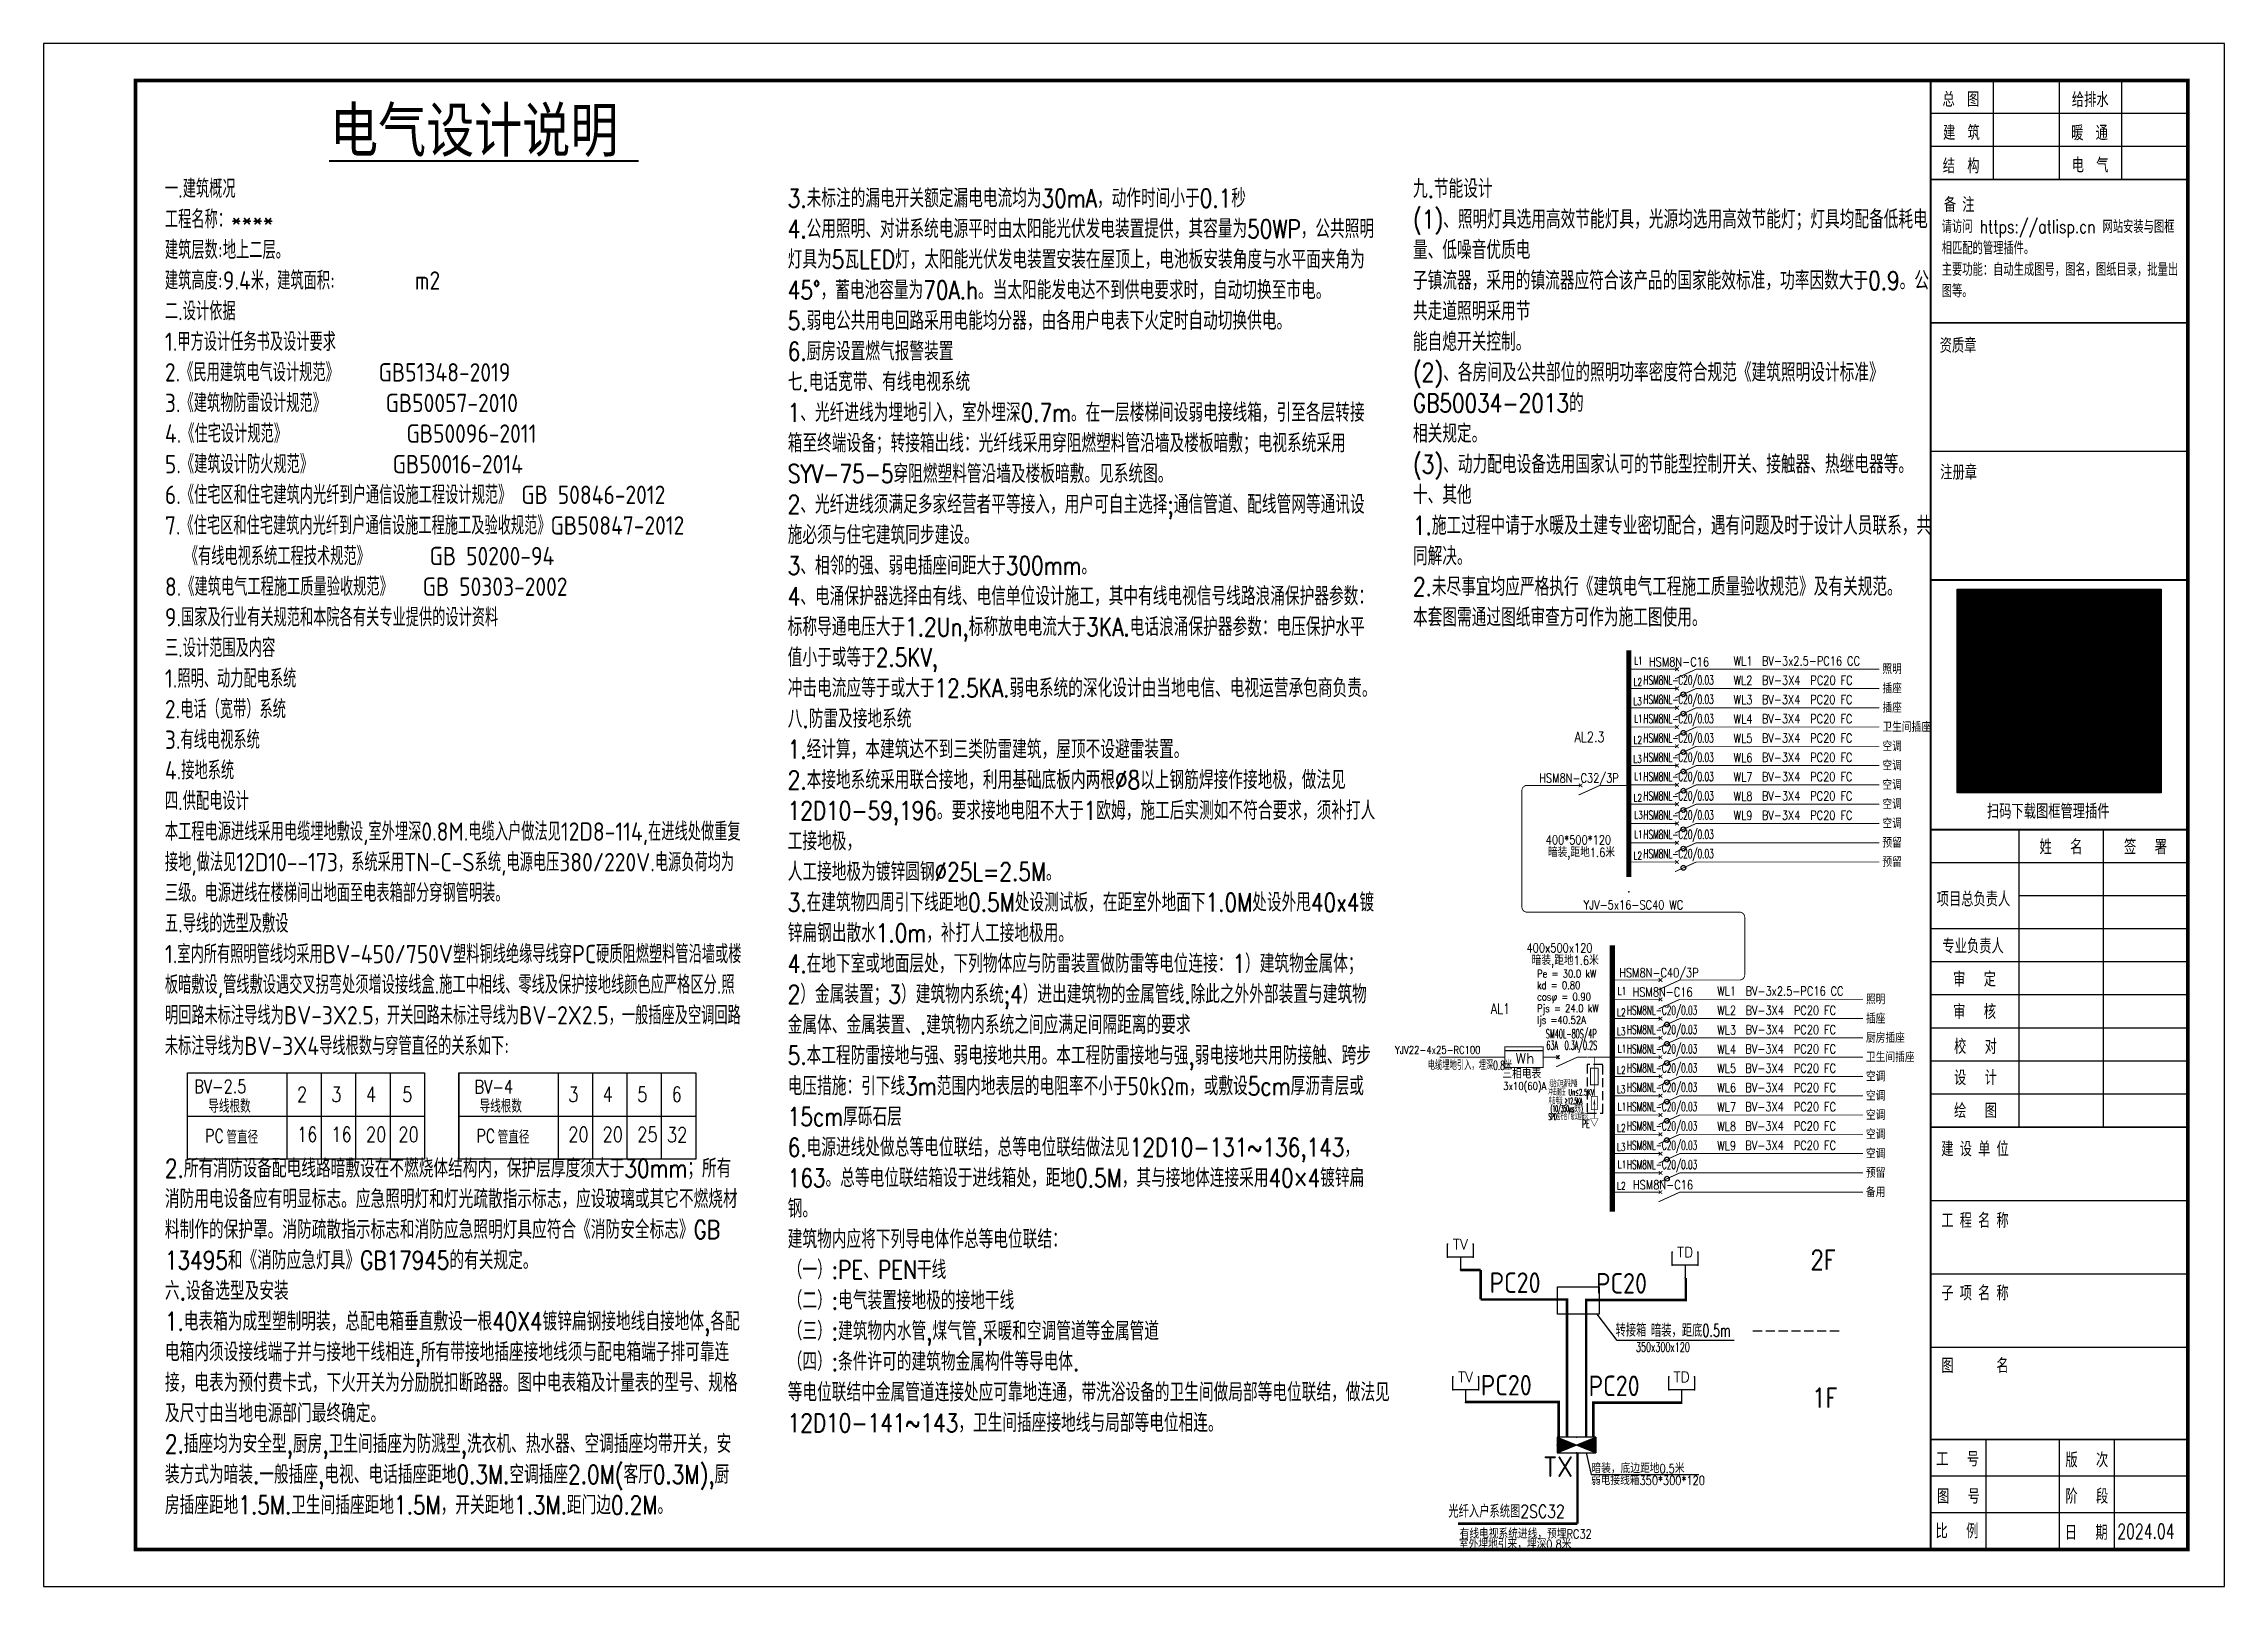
# Model space of a CAD drawing. Extents: x -59400 to 0, y 0 to 42000.
import ezdxf
from ezdxf.enums import TextEntityAlignment as Align

# ---------------------------------------------------------------- set-up
doc = ezdxf.new("R2010")
doc.units = 0
doc.header["$LTSCALE"] = 1000
doc.header["$MEASUREMENT"] = 0
doc.linetypes.add('DASH', pattern=[0.35, 0.25, -0.1])
doc.layers.get('0').update_dxf_attribs({"linetype": 'CONTINUOUS'})
for name, color, linetype in [('ABDE_DENG', 4, 'CONTINUOUS'), ('DIM_SYMB', 3, 'CONTINUOUS'), ('DOTLN', 2, 'CONTINUOUS'), ('ELEMENT', 3, 'CONTINUOUS'), ('EQUIP-通讯', 3, 'CONTINUOUS'), ('PUB_TEXT', 7, 'CONTINUOUS'), ('SIG_TEXT', 7, 'CONTINUOUS'), ('TEL_TEXT', 7, 'CONTINUOUS'), ('TEXT', 7, 'CONTINUOUS'), ('TK', 4, 'CONTINUOUS'), ('WIRE-母线', 6, 'CONTINUOUS'), ('WIRE-系统', 4, 'CONTINUOUS')]:
    doc.layers.add(name, color=color, linetype=linetype)
doc.layers.add('WIRE-照明', color=1, linetype='CONTINUOUS', lineweight=15)
doc.styles.add('_HZTXT', font='TXT', dxfattribs={"width": 0.8, "bigfont": 'HZTXT'})
doc.styles.add('_SIMPLEX', font='SIMPLEX.shx', dxfattribs={"width": 0.8})
doc.styles.add('_TCH_DIM', font='SIMPLEX', dxfattribs={"bigfont": 'GBCBIG'})
doc.styles.add('_TCH_LABEL', font='COMPLEX', dxfattribs={"bigfont": 'GBCBIG'})
doc.styles.add('_TEL_DIM', font='SIMPLEX', dxfattribs={"width": 0.8, "height": 3.5, "bigfont": 'HZTXT'})
doc.styles.add('_THVAC_SERIAL', font='SIMPLEX', dxfattribs={"width": 0.8, "height": 3.5, "bigfont": 'HZTXT'})
doc.styles.add('CHINA', font='txt', dxfattribs={"width": 0.7, "bigfont": 'HZTXT'})
doc.styles.add('HZTXT1', font='romans.shx', dxfattribs={"width": 0.7, "bigfont": 'GBHZFS.SHX'})
doc.styles.get("Standard").update_dxf_attribs({"font": 'gbenor.shx', "bigfont": 'gbcbig.shx'})
doc.styles.add('SX', font='txt_____.ttf', dxfattribs={"width": 0.9, "bigfont": 'china'})
doc.styles.add('黑体', font='simhei.ttf', dxfattribs={"width": 0.75})

msp = doc.modelspace()

# ---------------------------------------------------------------- texts
at = {"style": 'SX', "width": 0.8}
msp.add_text('电气设计说明', height=1200, dxfattribs=at).set_placement((-51600, 39054))
at = {"color": 0, "insert": (-22102, 38300), "char_height": 500, "width": 14101.63, "attachment_point": 1, "style": '_TEL_DIM'}
msp.add_mtext('九.节能设计\\P(1)、照明灯具选用高效节能灯具，光源均选用高效节能灯；灯具均配备低耗电量、低噪音优质电\\P子镇流器，采用的镇流器应符合该产品的国家能效标准，功率因数大于0.9。公共走道照明采用节\\P能自熄开关控制。\\P(2)、各房间及公共部位的照明功率密度符合规范《建筑照明设计标准》GB50034-2013的\\P相关规定。\\P(3)、动力配电设备选用国家认可的节能型控制开关、接触器、热继电器等。\\P十、其他\\P1.施工过程中请于水暖及土建专业密切配合，遇有问题及时于设计人员联系，共同解决。\\P2.未尽事宜均应严格执行《建筑电气工程施工质量验收规范》及有关规范。\\P本套图需通过图纸审查方可作为施工图使用。\\P', dxfattribs=at)
at = {"layer": 'ABDE_DENG', "linetype": 'Continuous', "width": 0.8}
for s, height, style, p in [('BV-2.5', 360, 'CHINA', (-55298, 13429)), ('BV-4', 360, 'CHINA', (-47663, 13421)), ('导线根数', 360, '_HZTXT', (-54913, 12894)), ('2', 405, 'CHINA', (-52499, 13194)), ('3', 405, 'CHINA', (-51565, 13194)), ('4', 405, 'CHINA', (-50620, 13194)), ('5', 405, 'CHINA', (-49634, 13194)), ('导线根数', 360, '_HZTXT', (-47524, 12894)), ('3', 405, 'CHINA', (-45110, 13194)), ('4', 405, 'CHINA', (-44176, 13194)), ('5', 405, 'CHINA', (-43232, 13194)), ('6', 405, 'CHINA', (-42294, 13194)), ('16', 405, 'CHINA', (-52499, 12101)), ('16', 405, 'CHINA', (-51565, 12101)), ('20', 405, 'CHINA', (-50620, 12101)), ('20', 405, 'CHINA', (-49738, 12101)), ('20', 405, 'CHINA', (-45110, 12101)), ('20', 405, 'CHINA', (-44176, 12101)), ('25', 405, 'CHINA', (-43232, 12101)), ('32', 405, 'CHINA', (-42423, 12092)), ('PC', 360, 'CHINA', (-55006, 12084)), ('管直径', 360, '_HZTXT', (-54420, 12049)), ('PC', 360, 'CHINA', (-47617, 12084)), ('管直径', 360, '_HZTXT', (-47031, 12049))]:
    msp.add_text(s, height=height, dxfattribs=dict(at, style=style)).set_placement(p)
at = {"layer": 'DIM_SYMB', "style": '_TEL_DIM', "width": 0.8}
for s, p in [('2F', (-11274, 8628)), ('1F', (-11228, 4869))]:
    msp.add_text(s, height=525, dxfattribs=at).set_placement(p)
at = {"layer": 'PUB_TEXT'}
for s, p in [('PC20', (-20014, 7988)), ('PC20', (-17115, 7970)), ('PC20', (-20253, 5197)), ('PC20', (-17315, 5179)), ('TX', (-18550, 2979))]:
    msp.add_text(s, height=560, dxfattribs=at).set_placement(p)
at = {"layer": 'SIG_TEXT', "style": '_TEL_DIM'}
for s, height, width, p in [('HSM8N-C16', 245, 0.8, (-15675, 25047)), ('WL1', 245, 0.8, (-13366, 25071)), ('BV-3x2.5-PC16 CC', 245, 0.8, (-12597, 25071)), ('照明', 245, 0.8, (-9314, 24839)), ('WL2', 245, 0.8, (-13366, 24546)), ('BV-3X4  PC20 FC', 245, 0.8, (-12597, 24546)), ('插座', 245, 0.8, (-9314, 24314)), ('WL3', 245, 0.8, (-13365, 24014)), ('BV-3X4  PC20 FC', 245, 0.8, (-12600, 24021)), ('插座', 245, 0.8, (-9314, 23789)), ('AL2.3', 280, 0.8, (-17700, 22984)), ('WL4', 245, 0.8, (-13365, 23489)), ('WL5', 245, 0.8, (-13365, 22964)), ('BV-3X4  PC20 FC', 245, 0.8, (-12600, 23496)), ('BV-3X4  PC20 FC', 245, 0.8, (-12600, 22971)), ('卫生间插座', 245, 0.8, (-9314, 23264)), ('WL6', 245, 0.8, (-13365, 22439)), ('BV-3X4  PC20 FC', 245, 0.8, (-12600, 22446)), ('空调', 245, 0.8, (-9314, 22739)), ('HSM8N-C32/3P', 245, 0.8, (-18663, 21883)), ('WL7', 245, 0.8, (-13365, 21914)), ('BV-3X4  PC20 FC', 245, 0.8, (-12600, 21921)), ('空调', 245, 0.8, (-9314, 22214)), ('WL8', 245, 0.8, (-13365, 21389)), ('BV-3X4  PC20 FC', 245, 0.8, (-12600, 21396)), ('空调', 245, 0.8, (-9314, 21689)), ('空调', 245, 0.8, (-9314, 21164)), ('WL9', 245, 0.8, (-13365, 20864)), ('BV-3X4  PC20 FC', 245, 0.8, (-12600, 20871)), ('空调', 245, 0.8, (-9314, 20639)), ('400*500*120', 245, 0.8, (-18485, 20201)), ('预留', 245, 0.8, (-9314, 20114)), ('暗装,距地1.6米', 245, 0.8, (-18425, 19857)), ('预留', 245, 0.8, (-9314, 19589)), ('YJV-5x16-SC40 WC ', 245, 0.8, (-17453, 18431)), ('400x500x120', 245, 0.8, (-19008, 17260)), ('暗装,距地1.6米', 245, 0.8, (-18868, 16917)), ('Pe = 30.0 kW', 210, 0.8, (-18722, 16576)), ('HSM8N-C40/3P', 245, 0.8, (-16486, 16584)), ('cosφ = 0.90', 210, 0.8, (-18722, 15946)), ('kd = 0.80', 210, 0.8, (-18722, 16261)), ('HSM8N-C16', 245, 0.8, (-16123, 16059)), ('WL1', 245, 0.8, (-13814, 16083)), ('BV-3x2.5-PC16 CC', 245, 0.8, (-13045, 16083)), ('照明', 245, 0.8, (-9762, 15851)), ('AL1', 280, 0.8, (-19984, 15585)), ('Pjs = 24.0 kW', 210, 0.8, (-18722, 15631)), ('Ijs =40.52A', 210, 0.8, (-18722, 15316)), ('WL2', 245, 0.8, (-13814, 15558)), ('BV-3X4  PC20 FC', 245, 0.8, (-13045, 15558)), ('插座', 245, 0.8, (-9762, 15326)), ('WL3', 245, 0.8, (-13813, 15026)), ('BV-3X4  PC20 FC', 245, 0.8, (-13045, 15033)), ('厨房插座', 245, 0.8, (-9762, 14801)), ('YJV22-4x25-RC100', 210, 0.8, (-22589, 14500)), ('电缆埋地引入，埋深0.8米', 245, 0.6, (-21700, 14061)), ('WL4', 245, 0.8, (-13813, 14501)), ('BV-3X4  PC20 FC', 245, 0.8, (-13048, 14508)), ('卫生间插座', 245, 0.8, (-9762, 14276)), ('WL5', 245, 0.8, (-13814, 13983)), ('WL6', 245, 0.8, (-13814, 13458)), ('BV-3X4  PC20 FC', 245, 0.8, (-13048, 13983)), ('BV-3X4  PC20 FC', 245, 0.8, (-13048, 13458)), ('空调', 245, 0.8, (-9762, 13751)), ('WL7', 245, 0.8, (-13813, 12926)), ('BV-3X4  PC20 FC', 245, 0.8, (-13048, 12933)), ('空调', 245, 0.8, (-9762, 13226)), ('PE', 210, 0.5, (-17500, 12487)), ('WL8', 245, 0.8, (-13813, 12401)), ('BV-3X4  PC20 FC', 245, 0.8, (-13048, 12408)), ('空调', 245, 0.8, (-9762, 12701)), ('WL9', 245, 0.8, (-13813, 11876)), ('BV-3X4  PC20 FC', 245, 0.8, (-13048, 11883)), ('空调', 245, 0.8, (-9762, 12176)), ('空调', 245, 0.8, (-9762, 11651)), ('预留', 245, 0.8, (-9762, 11126)), ('HSM8N-C16', 245, 0.8, (-16112, 10809)), ('备用', 245, 0.8, (-9762, 10601)), ('弱电接线箱350*300*120', 245, 0.8, (-17253, 2761)), ('暗装，底边距地0.5米', 245, 0.8, (-17240, 3084)), ('光纤入户系统图2SC32', 350, 0.8, (-21138, 1869)), ('室外埋地引来，埋深0.8米', 245, 0.8, (-20851, 1025, 0)), ('有线电视系统进线，预埋RC32', 245, 0.8, (-20830, 1304))]:
    msp.add_text(s, height=height, dxfattribs=dict(at, width=width)).set_placement(p)
at = {"layer": 'SIG_TEXT', "style": '_TEL_DIM', "oblique": 0.6, "width": 0.6}
for p in [(-15826, 24549), (-15826, 24024), (-15826, 23499), (-15826, 22974), (-15826, 22449), (-15826, 21924), (-15826, 21399), (-15826, 20874), (-15826, 20349), (-15826, 19824), (-16274, 15561), (-16274, 15036), (-16274, 14511), (-16274, 13986), (-16274, 13461), (-16274, 12936), (-16274, 12411), (-16274, 11886), (-16274, 11361)]:
    msp.add_text('HSM8NL-C20/0.03', height=245, dxfattribs=at).set_placement(p)
at = {"layer": 'SIG_TEXT', "style": '_TEL_DIM'}
for s, height, width, p in [('SM40L-80S/4P', 245, 0.5, (-17791, 14921)), ('63A  0.3A/0.2S', 245, 0.5, (-17776, 14610)), ('3x10(60)A', 210, 0.8, (-19055, 13515)), ('三相电表', 245, 0.8, (-19138, 13828))]:
    msp.add_text(s, height=height, dxfattribs=dict(at, width=width)).set_placement(p, align=Align.CENTER)
at = {"layer": 'SIG_TEXT', "color": 1, "style": '_TEL_DIM'}
for s, width, p in [('组合式电涌保护器', 0.4, (-18381, 13595)), ('冲击耐压 Un≤2.5KV', 0.5, (-18415, 13362)), ('冲击电流 ≥12.5KA', 0.4, (-18407, 13126)), (' (10/350μs波形)', 0.4, (-18410, 12917)), ('SPD应符合Ⅰ级试验要求', 0.4, (-18410, 12697))]:
    msp.add_text(s, height=175, dxfattribs=dict(at, width=width)).set_placement(p)
at = {"layer": 'TEL_TEXT'}
for s, height, style, width, p in [('L1', 208.2, '_TCH_DIM', 0.705882, (-16077, 25096)), ('L2', 208.2, '_TCH_DIM', 0.705882, (-16094, 24513)), ('L3', 208.2, '_TCH_DIM', 0.705882, (-16099, 23992)), ('L1', 208.2, '_TCH_DIM', 0.705882, (-16077, 23521)), ('L3', 208.2, '_TCH_DIM', 0.705882, (-16099, 22417)), ('L2', 208.2, '_TCH_DIM', 0.705882, (-16094, 22938)), ('L1', 208.2, '_TCH_DIM', 0.705882, (-16077, 21946)), ('L2', 208.2, '_TCH_DIM', 0.705882, (-16094, 21363)), ('L3', 208.2, '_TCH_DIM', 0.705882, (-16077, 20896)), ('L1', 208.2, '_TCH_DIM', 0.705882, (-16077, 20371)), ('L2', 208.2, '_TCH_DIM', 0.705882, (-16094, 19788)), ('L1', 208.2, '_TCH_DIM', 0.705882, (-16525, 16108)), ('L2', 208.2, '_TCH_DIM', 0.705882, (-16542, 15525)), ('L3', 208.2, '_TCH_DIM', 0.705882, (-16547, 15004)), ('L1', 208.2, '_TCH_DIM', 0.705882, (-16525, 14533)), ('L2', 208.2, '_TCH_DIM', 0.705882, (-16542, 13950)), ('L3', 208.2, '_TCH_DIM', 0.705882, (-16547, 13429)), ('L1', 208.2, '_TCH_DIM', 0.705882, (-16525, 12958)), ('L2', 208.2, '_TCH_DIM', 0.705882, (-16542, 12375)), ('L3', 208.2, '_TCH_DIM', 0.705882, (-16547, 11854)), ('L1', 208.2, '_TCH_DIM', 0.705882, (-16525, 11383)), ('L2', 208.2, '_TCH_DIM', 0.705882, (-16542, 10800)), ('转接箱', 350, '_TEL_DIM', 0.8, (-16584, 6799, 0)), ('暗装，距底', 350, '_TEL_DIM', 0.8, (-15619, 6792, 0)), ('0.5m', 350, '_TEL_DIM', 0.64, (-14219, 6792, 0)), ('350x300x120', 250, '_TEL_DIM', 0.64, (-16027, 6388))]:
    msp.add_text(s, height=height, dxfattribs=dict(at, style=style, width=width)).set_placement(p)
at = {"layer": 'TEL_TEXT', "color": 0, "insert": (-56096, 38302), "char_height": 500, "width": 15708.14, "attachment_point": 1}
msp.add_mtext('一.建筑概况\\P工程名称：****\\P建筑层数:地上二层。\\P建筑高度:9.4米，建筑面积:        m2 \\P二.设计依据\\P1.甲方设计任务书及设计要求\\P2.《民用建筑电气设计规范》    GB51348-2019\\P3.《建筑物防雷设计规范》      GB50057-2010\\P4.《住宅设计规范》            GB50096-2011\\P5.《建筑设计防火规范》        GB50016-2014 \\P6.《住宅区和住宅建筑内光纤到户通信设施工程设计规范》 GB 50846-2012\\P7.《住宅区和住宅建筑内光纤到户通信设施工程施工及验收规范》GB50847-2012\\P  《有线电视系统工程技术规范》      GB 50200-94\\P8.《建筑电气工程施工质量验收规范》   GB 50303-2002\\P9.国家及行业有关规范和本院各有关专业提供的设计资料\\P三.设计范围及内容\\P1.照明、动力配电系统\\P2.电话（宽带）系统\\P3.有线电视系统\\P4.接地系统\\P四.供配电设计\\P本工程电源进线采用电缆埋地敷设,室外埋深0.8M.电缆入户做法见12D8-114,在进线处做重复接地,做法见12D10--173，系统采用TN-C-S系统,电源电压380/220V.电源负荷均为三级。电源进线在楼梯间出地面至电表箱部分穿钢管明装。\\P五.导线的选型及敷设\\P1.室内所有照明管线均采用BV-450/750V塑料铜线绝缘导线穿PC硬质阻燃塑料管沿墙或楼板暗敷设,管线敷设遇交叉拐弯处须增设接线盒.施工中相线、零线及保护接地线颜色应严格区分.照明回路未标注导线为BV-3X2.5，开关回路未标注导线为BV-2X2.5，一般插座及空调回路未标注导线为BV-3X4导线根数与穿管直径的关系如下:\\P\\P\\P\\P{\\Fsimplex,hztxt|c134;\\W0.8;2.所有消防设备配电线路暗敷设在不燃烧体结构内，保护层厚度须大于30mm；所有\\P消防用电设备应有明显标志。应急照明灯和灯光疏散指示标志，应设玻璃或其它不燃烧材\\P料制作的保护罩。消防疏散指示标志和消防应急照明灯具应符合《消防安全标志》GB\\P13495和《消防应急灯具》GB17945的有关规定。\\P六.设备选型及安装\\P1.电表箱为成型塑制明装，总配电箱垂直敷设一根40X4镀锌扁钢接地线自接地体,各配电箱内须设接线端子并与接地干线相连,所有带接地插座接地线须与配电箱端子排可靠连接，电表为预付费卡式，下火开关为分励脱扣断路器。图中电表箱及计量表的型号、规格及尺寸由当地电源部门最终确定。\\P2.插座均为安全型,厨房,卫生间插座为防溅型,洗衣机、热水器、空调插座均带开关，安\\P装方式为暗装.一般插座,电视、电话插座距地0.3M.空调插座2.0M(客厅0.3M),厨房插座距地1.5M.卫生间插座距地1.5M，开关距地1.3M.距门边0.2M。}', dxfattribs=at)
at = {"layer": 'TEXT', "color": 0, "insert": (-39132, 38041), "char_height": 500, "width": 16028.39, "attachment_point": 1, "style": '_TEL_DIM'}
msp.add_mtext('3.未标注的漏电开关额定漏电电流均为30mA，动作时间小于0.1秒\\P4.公用照明、对讲系统电源平时由太阳能光伏发电装置提供，其容量为50WP，公共照明灯具为5瓦LED灯，太阳能光伏发电装置安装在屋顶上，电池板安装角度与水平面夹角为45%%D，蓄电池容量为70A.h。当太阳能发电达不到供电要求时，自动切换至市电。\\P5.弱电公共用电回路采用电能均分器，由各用户电表下火定时自动切换供电。\\P6.厨房设置燃气报警装置\\P七.电话宽带、有线电视系统\\P1、光纤进线为埋地引入，室外埋深0.7m。在一层楼梯间设弱电接线箱，引至各层转接箱至终端设备；转接箱出线：光纤线采用穿阻燃塑料管沿墙及楼板暗敷；电视系统采用SYV-75-5穿阻燃塑料管沿墙及楼板暗敷。见系统图。\\P2、光纤进线须满足多家经营者平等接入，用户可自主选择;通信管道、配线管网等通讯设施必须与住宅建筑同步建设。\\P3、相邻的强、弱电插座间距大于300mm。\\P4、电涌保护器选择由有线、电信单位设计施工，其中有线电视信号线路浪涌保护器参数：标称导通电压大于1.2Un,标称放电电流大于3KA.电话浪涌保护器参数：电压保护水平值小于或等于2.5KV,\\P冲击电流应等于或大于12.5KA.弱电系统的深化设计由当地电信、电视运营承包商负责。\\P八.防雷及接地系统\\P1.经计算，本建筑达不到三类防雷建筑，屋顶不设避雷装置。\\P2.本接地系统采用联合接地，利用基础底板内两根%%C8以上钢筋焊接作接地极，做法见12D10-59,196。要求接地电阻不大于1欧姆，施工后实测如不符合要求，须补打人工接地极，\\P人工接地极为镀锌圆钢%%C25L=2.5M。\\P3.在建筑物四周引下线距地0.5M处设测试板，在距室外地面下1.0M处设外甩40x4镀锌扁钢出散水1.0m，补打人工接地极用。\\P4.在地下室或地面层处，下列物体应与防雷装置做防雷等电位连接：1）建筑物金属体；2）金属装置；3）建筑物内系统;4）进出建筑物的金属管线.除此之外外部装置与建筑物金属体、金属装置、.建筑物内系统之间应满足间隔距离的要求\\P5.本工程防雷接地与强、弱电接地共用。本工程防雷接地与强,弱电接地共用防接触、跨步电压措施：引下线3m范围内地表层的电阻率不小于50kΩm，或敷设5cm厚沥青层或15cm厚砾石层\\P6.电源进线处做总等电位联结，总等电位联结做法见12D10-131~136,143，163。总等电位联结箱设于进线箱处，距地0.5M，其与接地体连接采用40×4镀锌扁钢。\\P建筑物内应将下列导电体作总等电位联结：\\P（一）:PE、PEN干线\\P（二）:电气装置接地极的接地干线\\P（三）:建筑物内水管,煤气管,采暖和空调管道等金属管道\\P（四）:条件许可的建筑物金属构件等导电体.\\P等电位联结中金属管道连接处应可靠地连通，带洗浴设备的卫生间做局部等电位联结，做法见\\P12D10-141~143，卫生间插座接地线与局部等电位相连。', dxfattribs=at)

# ---------------------------------------------------------------- blocks, each defined once
blk = doc.blocks.new('qr-212579422443', base_point=(340583, 125612))
at = {"color": 18, "true_color": 0x000000, "const_width": 100}
for points in [[(340583, 125562), (340683, 125562)], [(340683, 125562), (340783, 125562)], [(340783, 125562), (340883, 125562)], [(340883, 125562), (340983, 125562)], [(340983, 125562), (341083, 125562)], [(341083, 125562), (341183, 125562)], [(341183, 125562), (341283, 125562)], [(341483, 125562), (341583, 125562)], [(341683, 125562), (341783, 125562)], [(341983, 125562), (342083, 125562)], [(342183, 125562), (342283, 125562)], [(342283, 125562), (342383, 125562)], [(342383, 125562), (342483, 125562)], [(342583, 125562), (342683, 125562)], [(342983, 125562), (343083, 125562)], [(343083, 125562), (343183, 125562)], [(343183, 125562), (343283, 125562)], [(343383, 125562), (343483, 125562)], [(343583, 125562), (343683, 125562)], [(343683, 125562), (343783, 125562)], [(343783, 125562), (343883, 125562)], [(343883, 125562), (343983, 125562)], [(343983, 125562), (344083, 125562)], [(344083, 125562), (344183, 125562)], [(344183, 125562), (344283, 125562)], [(340583, 125462), (340683, 125462)], [(340583, 125362), (340683, 125362)], [(340583, 125262), (340683, 125262)], [(340583, 125162), (340683, 125162)], [(340783, 125362), (340883, 125362)], [(340783, 125262), (340883, 125262)], [(340783, 125162), (340883, 125162)], [(340883, 125362), (340983, 125362)], [(340883, 125262), (340983, 125262)], [(340883, 125162), (340983, 125162)], [(340983, 125362), (341083, 125362)], [(340983, 125262), (341083, 125262)], [(340983, 125162), (341083, 125162)], [(341183, 125462), (341283, 125462)], [(341183, 125362), (341283, 125362)], [(341183, 125262), (341283, 125262)], [(341183, 125162), (341283, 125162)], [(341383, 125462), (341483, 125462)], [(341483, 125462), (341583, 125462)], [(341483, 125262), (341583, 125262)], [(341483, 125162), (341583, 125162)], [(341583, 125362), (341683, 125362)], [(341583, 125262), (341683, 125262)], [(341583, 125162), (341683, 125162)], [(341683, 125262), (341783, 125262)], [(341683, 125162), (341783, 125162)], [(341783, 125362), (341883, 125362)], [(341883, 125362), (341983, 125362)], [(341883, 125262), (341983, 125262)], [(341983, 125462), (342083, 125462)], [(341983, 125262), (342083, 125262)], [(341983, 125162), (342083, 125162)], [(342083, 125362), (342183, 125362)], [(342083, 125262), (342183, 125262)], [(342183, 125362), (342283, 125362)], [(342183, 125162), (342283, 125162)], [(342283, 125462), (342383, 125462)], [(342283, 125262), (342383, 125262)], [(342283, 125162), (342383, 125162)], [(342383, 125362), (342483, 125362)], [(342483, 125462), (342583, 125462)], [(342583, 125462), (342683, 125462)], [(342583, 125362), (342683, 125362)], [(342583, 125162), (342683, 125162)], [(342683, 125462), (342783, 125462)], [(342683, 125362), (342783, 125362)], [(342783, 125462), (342883, 125462)], [(342783, 125262), (342883, 125262)], [(342783, 125162), (342883, 125162)], [(342883, 125262), (342983, 125262)], [(342983, 125262), (343083, 125262)], [(343083, 125462), (343183, 125462)], [(343083, 125162), (343183, 125162)], [(343183, 125462), (343283, 125462)], [(343183, 125362), (343283, 125362)], [(343283, 125462), (343383, 125462)], [(343283, 125162), (343383, 125162)], [(343383, 125262), (343483, 125262)], [(343583, 125462), (343683, 125462)], [(343583, 125362), (343683, 125362)], [(343583, 125262), (343683, 125262)], [(343583, 125162), (343683, 125162)], [(343783, 125362), (343883, 125362)], [(343783, 125262), (343883, 125262)], [(343783, 125162), (343883, 125162)], [(343883, 125362), (343983, 125362)], [(343883, 125262), (343983, 125262)], [(343883, 125162), (343983, 125162)], [(343983, 125362), (344083, 125362)], [(343983, 125262), (344083, 125262)], [(343983, 125162), (344083, 125162)], [(344183, 125462), (344283, 125462)], [(344183, 125362), (344283, 125362)], [(344183, 125262), (344283, 125262)], [(344183, 125162), (344283, 125162)], [(340583, 125062), (340683, 125062)], [(340583, 124962), (340683, 124962)], [(340683, 124962), (340783, 124962)], [(340783, 124962), (340883, 124962)], [(340883, 124962), (340983, 124962)], [(340983, 124962), (341083, 124962)], [(340983, 124762), (341083, 124762)], [(341083, 124962), (341183, 124962)], [(341083, 124762), (341183, 124762)], [(341183, 125062), (341283, 125062)], [(341183, 124962), (341283, 124962)], [(341183, 124762), (341283, 124762)], [(341283, 124762), (341383, 124762)], [(341383, 125062), (341483, 125062)], [(341383, 124962), (341483, 124962)], [(341383, 124862), (341483, 124862)], [(341483, 125062), (341583, 125062)], [(341483, 124862), (341583, 124862)], [(341583, 124962), (341683, 124962)], [(341583, 124862), (341683, 124862)], [(341783, 124962), (341883, 124962)], [(341783, 124862), (341883, 124862)], [(341783, 124762), (341883, 124762)], [(341883, 124862), (341983, 124862)], [(341983, 125062), (342083, 125062)], [(341983, 124962), (342083, 124962)], [(342083, 124862), (342183, 124862)], [(342183, 124962), (342283, 124962)], [(342283, 124862), (342383, 124862)], [(342283, 124762), (342383, 124762)], [(342383, 124962), (342483, 124962)], [(342483, 125062), (342583, 125062)], [(342483, 124762), (342583, 124762)], [(342583, 125062), (342683, 125062)], [(342583, 124962), (342683, 124962)], [(342583, 124862), (342683, 124862)], [(342583, 124762), (342683, 124762)], [(342683, 125062), (342783, 125062)], [(342683, 124862), (342783, 124862)], [(342683, 124762), (342783, 124762)], [(342783, 125062), (342883, 125062)], [(342783, 124962), (342883, 124962)], [(342983, 125062), (343083, 125062)], [(342983, 124962), (343083, 124962)], [(342983, 124862), (343083, 124862)], [(343083, 125062), (343183, 125062)], [(343083, 124762), (343183, 124762)], [(343183, 125062), (343283, 125062)], [(343183, 124962), (343283, 124962)], [(343183, 124862), (343283, 124862)], [(343183, 124762), (343283, 124762)], [(343283, 124762), (343383, 124762)], [(343383, 125062), (343483, 125062)], [(343383, 124962), (343483, 124962)], [(343583, 125062), (343683, 125062)], [(343583, 124962), (343683, 124962)], [(343583, 124762), (343683, 124762)], [(343683, 124962), (343783, 124962)], [(343683, 124762), (343783, 124762)], [(343783, 124962), (343883, 124962)], [(343883, 124962), (343983, 124962)], [(343983, 124962), (344083, 124962)], [(344083, 124962), (344183, 124962)], [(344083, 124762), (344183, 124762)], [(344183, 125062), (344283, 125062)], [(344183, 124962), (344283, 124962)], [(340583, 124562), (340683, 124562)], [(340583, 124362), (340683, 124362)], [(340683, 124362), (340783, 124362)], [(340783, 124562), (340883, 124562)], [(340783, 124362), (340883, 124362)], [(340883, 124462), (340983, 124462)], [(340883, 124362), (340983, 124362)], [(340983, 124662), (341083, 124662)], [(340983, 124562), (341083, 124562)], [(340983, 124462), (341083, 124462)], [(341083, 124662), (341183, 124662)], [(341083, 124362), (341183, 124362)], [(341183, 124562), (341283, 124562)], [(341183, 124362), (341283, 124362)], [(341283, 124562), (341383, 124562)], [(341283, 124462), (341383, 124462)], [(341383, 124462), (341483, 124462)], [(341483, 124662), (341583, 124662)], [(341483, 124562), (341583, 124562)], [(341483, 124462), (341583, 124462)], [(341583, 124662), (341683, 124662)], [(341583, 124562), (341683, 124562)], [(341583, 124362), (341683, 124362)], [(341683, 124662), (341783, 124662)], [(341683, 124562), (341783, 124562)], [(341683, 124362), (341783, 124362)], [(341883, 124462), (341983, 124462)], [(341983, 124662), (342083, 124662)], [(341983, 124362), (342083, 124362)], [(342083, 124462), (342183, 124462)], [(342283, 124662), (342383, 124662)], [(342283, 124562), (342383, 124562)], [(342283, 124362), (342383, 124362)], [(342383, 124662), (342483, 124662)], [(342383, 124562), (342483, 124562)], [(342383, 124362), (342483, 124362)], [(342483, 124362), (342583, 124362)], [(342583, 124662), (342683, 124662)], [(342583, 124462), (342683, 124462)], [(342683, 124662), (342783, 124662)], [(342683, 124562), (342783, 124562)], [(342683, 124362), (342783, 124362)], [(342783, 124662), (342883, 124662)], [(342783, 124562), (342883, 124562)], [(342783, 124462), (342883, 124462)], [(342783, 124362), (342883, 124362)], [(342883, 124662), (342983, 124662)], [(342883, 124562), (342983, 124562)], [(342883, 124462), (342983, 124462)], [(342983, 124562), (343083, 124562)], [(343083, 124562), (343183, 124562)], [(343183, 124562), (343283, 124562)], [(343183, 124462), (343283, 124462)], [(343283, 124362), (343383, 124362)], [(343383, 124662), (343483, 124662)], [(343383, 124562), (343483, 124562)], [(343483, 124662), (343583, 124662)], [(343483, 124562), (343583, 124562)], [(343483, 124462), (343583, 124462)], [(343483, 124362), (343583, 124362)], [(343583, 124662), (343683, 124662)], [(343583, 124362), (343683, 124362)], [(343683, 124662), (343783, 124662)], [(343683, 124562), (343783, 124562)], [(343783, 124662), (343883, 124662)], [(343783, 124362), (343883, 124362)], [(343883, 124662), (343983, 124662)], [(343883, 124562), (343983, 124562)], [(343983, 124662), (344083, 124662)], [(344083, 124462), (344183, 124462)], [(344083, 124362), (344183, 124362)], [(344183, 124662), (344283, 124662)], [(344183, 124562), (344283, 124562)], [(344183, 124462), (344283, 124462)], [(340583, 124162), (340683, 124162)], [(340583, 124062), (340683, 124062)], [(340583, 123962), (340683, 123962)], [(340683, 123962), (340783, 123962)], [(340783, 124162), (340883, 124162)], [(340783, 123962), (340883, 123962)], [(340883, 124062), (340983, 124062)], [(340983, 124262), (341083, 124262)], [(340983, 124162), (341083, 124162)], [(340983, 124062), (341083, 124062)], [(341083, 124262), (341183, 124262)], [(341083, 123962), (341183, 123962)], [(341183, 124162), (341283, 124162)], [(341183, 123962), (341283, 123962)], [(341283, 124262), (341383, 124262)], [(341483, 124262), (341583, 124262)], [(341483, 124162), (341583, 124162)], [(341483, 124062), (341583, 124062)], [(341583, 124162), (341683, 124162)], [(341583, 123962), (341683, 123962)], [(341683, 124262), (341783, 124262)], [(341683, 124162), (341783, 124162)], [(341683, 124062), (341783, 124062)], [(341683, 123962), (341783, 123962)], [(341783, 124162), (341883, 124162)], [(341883, 123962), (341983, 123962)], [(341983, 124162), (342083, 124162)], [(341983, 123962), (342083, 123962)], [(342083, 124062), (342183, 124062)], [(342183, 123962), (342283, 123962)], [(342283, 124262), (342383, 124262)], [(342283, 124162), (342383, 124162)], [(342283, 123962), (342383, 123962)], [(342383, 124162), (342483, 124162)], [(342383, 123962), (342483, 123962)], [(342483, 124162), (342583, 124162)], [(342483, 123962), (342583, 123962)], [(342583, 124262), (342683, 124262)], [(342583, 124162), (342683, 124162)], [(342683, 124162), (342783, 124162)], [(342683, 123962), (342783, 123962)], [(342783, 124262), (342883, 124262)], [(342783, 124062), (342883, 124062)], [(342883, 124262), (342983, 124262)], [(342883, 124162), (342983, 124162)], [(342883, 124062), (342983, 124062)], [(342983, 124162), (343083, 124162)], [(343083, 124262), (343183, 124262)], [(343083, 123962), (343183, 123962)], [(343183, 124262), (343283, 124262)], [(343183, 124062), (343283, 124062)], [(343183, 123962), (343283, 123962)], [(343283, 123962), (343383, 123962)], [(343383, 124262), (343483, 124262)], [(343383, 124162), (343483, 124162)], [(343483, 124262), (343583, 124262)], [(343483, 124062), (343583, 124062)], [(343483, 123962), (343583, 123962)], [(343583, 124162), (343683, 124162)], [(343583, 124062), (343683, 124062)], [(343583, 123962), (343683, 123962)], [(343683, 124262), (343783, 124262)], [(343683, 124162), (343783, 124162)], [(343683, 123962), (343783, 123962)], [(343783, 124262), (343883, 124262)], [(343883, 124162), (343983, 124162)], [(343883, 123962), (343983, 123962)], [(343983, 124262), (344083, 124262)], [(343983, 124162), (344083, 124162)], [(343983, 124062), (344083, 124062)], [(343983, 123962), (344083, 123962)], [(344083, 124062), (344183, 124062)], [(344083, 123962), (344183, 123962)], [(340683, 123762), (340783, 123762)], [(340683, 123662), (340783, 123662)], [(340883, 123762), (340983, 123762)], [(340883, 123662), (340983, 123662)], [(340983, 123862), (341083, 123862)], [(341083, 123862), (341183, 123862)], [(341083, 123762), (341183, 123762)], [(341083, 123562), (341183, 123562)], [(341183, 123762), (341283, 123762)], [(341183, 123562), (341283, 123562)], [(341283, 123762), (341383, 123762)], [(341283, 123662), (341383, 123662)], [(341483, 123762), (341583, 123762)], [(341483, 123662), (341583, 123662)], [(341483, 123562), (341583, 123562)], [(341583, 123762), (341683, 123762)], [(341583, 123562), (341683, 123562)], [(341683, 123762), (341783, 123762)], [(341683, 123562), (341783, 123562)], [(341783, 123762), (341883, 123762)], [(341883, 123762), (341983, 123762)], [(341983, 123662), (342083, 123662)], [(341983, 123562), (342083, 123562)], [(342083, 123862), (342183, 123862)], [(342083, 123762), (342183, 123762)], [(342083, 123662), (342183, 123662)], [(342083, 123562), (342183, 123562)], [(342183, 123762), (342283, 123762)], [(342283, 123662), (342383, 123662)], [(342283, 123562), (342383, 123562)], [(342383, 123762), (342483, 123762)], [(342383, 123562), (342483, 123562)], [(342483, 123862), (342583, 123862)], [(342483, 123762), (342583, 123762)], [(342483, 123662), (342583, 123662)], [(342483, 123562), (342583, 123562)], [(342583, 123762), (342683, 123762)], [(342583, 123662), (342683, 123662)], [(342683, 123762), (342783, 123762)], [(342683, 123662), (342783, 123662)], [(342783, 123862), (342883, 123862)], [(342783, 123662), (342883, 123662)], [(342783, 123562), (342883, 123562)], [(342883, 123762), (342983, 123762)], [(342883, 123562), (342983, 123562)], [(342983, 123762), (343083, 123762)], [(343083, 123762), (343183, 123762)], [(343083, 123662), (343183, 123662)], [(343083, 123562), (343183, 123562)], [(343183, 123762), (343283, 123762)], [(343283, 123762), (343383, 123762)], [(343283, 123562), (343383, 123562)], [(343383, 123762), (343483, 123762)], [(343483, 123662), (343583, 123662)], [(343483, 123562), (343583, 123562)], [(343583, 123762), (343683, 123762)], [(343583, 123662), (343683, 123662)], [(343683, 123862), (343783, 123862)], [(343783, 123862), (343883, 123862)], [(343883, 123562), (343983, 123562)], [(343983, 123862), (344083, 123862)], [(343983, 123762), (344083, 123762)], [(343983, 123662), (344083, 123662)], [(343983, 123562), (344083, 123562)], [(344183, 123562), (344283, 123562)], [(340683, 123362), (340783, 123362)], [(340683, 123262), (340783, 123262)], [(340783, 123362), (340883, 123362)], [(340783, 123262), (340883, 123262)], [(340783, 123162), (340883, 123162)], [(340883, 123362), (340983, 123362)], [(340883, 123262), (340983, 123262)], [(340883, 123162), (340983, 123162)], [(340983, 123462), (341083, 123462)], [(340983, 123262), (341083, 123262)], [(340983, 123162), (341083, 123162)], [(341083, 123462), (341183, 123462)], [(341183, 123362), (341283, 123362)], [(341183, 123162), (341283, 123162)], [(341283, 123362), (341383, 123362)], [(341283, 123262), (341383, 123262)], [(341383, 123162), (341483, 123162)], [(341483, 123162), (341583, 123162)], [(341583, 123362), (341683, 123362)], [(341583, 123262), (341683, 123262)], [(341683, 123362), (341783, 123362)], [(341683, 123162), (341783, 123162)], [(341783, 123362), (341883, 123362)], [(341883, 123362), (341983, 123362)], [(341983, 123462), (342083, 123462)], [(341983, 123262), (342083, 123262)], [(341983, 123162), (342083, 123162)], [(342083, 123262), (342183, 123262)], [(342183, 123362), (342283, 123362)], [(342183, 123162), (342283, 123162)], [(342283, 123462), (342383, 123462)], [(342283, 123362), (342383, 123362)], [(342383, 123362), (342483, 123362)], [(342383, 123262), (342483, 123262)], [(342483, 123462), (342583, 123462)], [(342483, 123362), (342583, 123362)], [(342483, 123262), (342583, 123262)], [(342483, 123162), (342583, 123162)], [(342583, 123362), (342683, 123362)], [(342583, 123262), (342683, 123262)], [(342583, 123162), (342683, 123162)], [(342683, 123362), (342783, 123362)], [(342683, 123262), (342783, 123262)], [(342783, 123262), (342883, 123262)], [(342783, 123162), (342883, 123162)], [(342883, 123462), (342983, 123462)], [(342883, 123362), (342983, 123362)], [(342883, 123162), (342983, 123162)], [(342983, 123462), (343083, 123462)], [(342983, 123162), (343083, 123162)], [(343083, 123362), (343183, 123362)], [(343083, 123262), (343183, 123262)], [(343083, 123162), (343183, 123162)], [(343183, 123462), (343283, 123462)], [(343183, 123362), (343283, 123362)], [(343283, 123462), (343383, 123462)], [(343283, 123362), (343383, 123362)], [(343283, 123162), (343383, 123162)], [(343383, 123362), (343483, 123362)], [(343383, 123262), (343483, 123262)], [(343383, 123162), (343483, 123162)], [(343483, 123262), (343583, 123262)], [(343483, 123162), (343583, 123162)], [(343583, 123462), (343683, 123462)], [(343583, 123362), (343683, 123362)], [(343583, 123262), (343683, 123262)], [(343683, 123262), (343783, 123262)], [(343683, 123162), (343783, 123162)], [(343783, 123462), (343883, 123462)], [(343783, 123162), (343883, 123162)], [(343883, 123262), (343983, 123262)], [(343883, 123162), (343983, 123162)], [(343983, 123362), (344083, 123362)], [(343983, 123262), (344083, 123262)], [(344083, 123462), (344183, 123462)], [(344083, 123362), (344183, 123362)], [(344183, 123462), (344283, 123462)], [(344183, 123162), (344283, 123162)], [(340583, 123062), (340683, 123062)], [(340583, 122762), (340683, 122762)], [(340683, 122762), (340783, 122762)], [(340783, 122862), (340883, 122862)], [(340883, 122762), (340983, 122762)], [(340983, 123062), (341083, 123062)], [(340983, 122862), (341083, 122862)], [(340983, 122762), (341083, 122762)], [(341083, 123062), (341183, 123062)], [(341183, 122962), (341283, 122962)], [(341183, 122762), (341283, 122762)], [(341283, 123062), (341383, 123062)], [(341283, 122762), (341383, 122762)], [(341383, 123062), (341483, 123062)], [(341383, 122962), (341483, 122962)], [(341383, 122862), (341483, 122862)], [(341583, 123062), (341683, 123062)], [(341583, 122962), (341683, 122962)], [(341583, 122862), (341683, 122862)], [(341583, 122762), (341683, 122762)], [(341683, 123062), (341783, 123062)], [(341683, 122962), (341783, 122962)], [(341783, 122962), (341883, 122962)], [(341783, 122862), (341883, 122862)], [(341883, 123062), (341983, 123062)], [(341883, 122862), (341983, 122862)], [(341883, 122762), (341983, 122762)], [(341983, 123062), (342083, 123062)], [(341983, 122962), (342083, 122962)], [(341983, 122862), (342083, 122862)], [(342083, 122962), (342183, 122962)], [(342083, 122862), (342183, 122862)], [(342183, 123062), (342283, 123062)], [(342183, 122762), (342283, 122762)], [(342283, 123062), (342383, 123062)], [(342283, 122762), (342383, 122762)], [(342383, 123062), (342483, 123062)], [(342383, 122962), (342483, 122962)], [(342383, 122762), (342483, 122762)], [(342483, 123062), (342583, 123062)], [(342583, 122862), (342683, 122862)], [(342683, 122862), (342783, 122862)], [(342683, 122762), (342783, 122762)], [(342783, 122862), (342883, 122862)], [(342783, 122762), (342883, 122762)], [(342883, 122762), (342983, 122762)], [(342983, 122862), (343083, 122862)], [(342983, 122762), (343083, 122762)], [(343083, 123062), (343183, 123062)], [(343183, 123062), (343283, 123062)], [(343183, 122862), (343283, 122862)], [(343283, 122962), (343383, 122962)], [(343283, 122862), (343383, 122862)], [(343383, 122862), (343483, 122862)], [(343383, 122762), (343483, 122762)], [(343483, 122962), (343583, 122962)], [(343483, 122762), (343583, 122762)], [(343583, 123062), (343683, 123062)], [(343583, 122862), (343683, 122862)], [(343583, 122762), (343683, 122762)], [(343683, 122862), (343783, 122862)], [(343683, 122762), (343783, 122762)], [(343783, 122962), (343883, 122962)], [(343783, 122862), (343883, 122862)], [(343783, 122762), (343883, 122762)], [(343883, 122862), (343983, 122862)], [(343883, 122762), (343983, 122762)], [(343983, 122962), (344083, 122962)], [(343983, 122862), (344083, 122862)], [(344083, 123062), (344183, 123062)], [(344083, 122962), (344183, 122962)], [(344183, 123062), (344283, 123062)], [(344183, 122762), (344283, 122762)], [(340583, 122562), (340683, 122562)], [(340583, 122462), (340683, 122462)], [(340583, 122362), (340683, 122362)], [(340683, 122562), (340783, 122562)], [(340783, 122562), (340883, 122562)], [(340783, 122362), (340883, 122362)], [(340883, 122562), (340983, 122562)], [(340883, 122362), (340983, 122362)], [(340983, 122562), (341083, 122562)], [(340983, 122362), (341083, 122362)], [(341083, 122562), (341183, 122562)], [(341183, 122562), (341283, 122562)], [(341183, 122462), (341283, 122462)], [(341183, 122362), (341283, 122362)], [(341383, 122662), (341483, 122662)], [(341383, 122562), (341483, 122562)], [(341383, 122462), (341483, 122462)], [(341383, 122362), (341483, 122362)], [(341583, 122562), (341683, 122562)], [(341583, 122462), (341683, 122462)], [(341583, 122362), (341683, 122362)], [(341683, 122562), (341783, 122562)], [(341683, 122362), (341783, 122362)], [(341783, 122662), (341883, 122662)], [(341783, 122562), (341883, 122562)], [(341783, 122462), (341883, 122462)], [(341883, 122562), (341983, 122562)], [(341983, 122662), (342083, 122662)], [(341983, 122462), (342083, 122462)], [(341983, 122362), (342083, 122362)], [(342083, 122562), (342183, 122562)], [(342083, 122462), (342183, 122462)], [(342183, 122662), (342283, 122662)], [(342283, 122662), (342383, 122662)], [(342283, 122362), (342383, 122362)], [(342383, 122562), (342483, 122562)], [(342383, 122362), (342483, 122362)], [(342583, 122662), (342683, 122662)], [(342583, 122562), (342683, 122562)], [(342583, 122462), (342683, 122462)], [(342683, 122662), (342783, 122662)], [(342683, 122462), (342783, 122462)], [(342783, 122462), (342883, 122462)], [(342883, 122362), (342983, 122362)], [(342983, 122462), (343083, 122462)], [(343083, 122562), (343183, 122562)], [(343083, 122462), (343183, 122462)], [(343083, 122362), (343183, 122362)], [(343183, 122562), (343283, 122562)], [(343283, 122662), (343383, 122662)], [(343283, 122562), (343383, 122562)], [(343283, 122462), (343383, 122462)], [(343383, 122662), (343483, 122662)], [(343383, 122562), (343483, 122562)], [(343383, 122462), (343483, 122462)], [(343383, 122362), (343483, 122362)], [(343483, 122362), (343583, 122362)], [(343583, 122562), (343683, 122562)], [(343583, 122362), (343683, 122362)], [(343683, 122362), (343783, 122362)], [(343783, 122662), (343883, 122662)], [(343783, 122562), (343883, 122562)], [(343783, 122462), (343883, 122462)], [(343783, 122362), (343883, 122362)], [(343883, 122662), (343983, 122662)], [(343883, 122562), (343983, 122562)], [(343883, 122362), (343983, 122362)], [(343983, 122562), (344083, 122562)], [(343983, 122462), (344083, 122462)], [(343983, 122362), (344083, 122362)], [(344083, 122462), (344183, 122462)], [(344083, 122362), (344183, 122362)], [(344183, 122362), (344283, 122362)], [(340583, 122262), (340683, 122262)], [(340583, 122162), (340683, 122162)], [(340583, 122062), (340683, 122062)], [(340583, 121962), (340683, 121962)], [(340683, 121962), (340783, 121962)], [(340783, 122262), (340883, 122262)], [(340783, 122162), (340883, 122162)], [(340783, 121962), (340883, 121962)], [(340883, 122262), (340983, 122262)], [(340883, 122162), (340983, 122162)], [(340883, 121962), (340983, 121962)], [(340983, 122262), (341083, 122262)], [(340983, 122162), (341083, 122162)], [(340983, 121962), (341083, 121962)], [(341083, 121962), (341183, 121962)], [(341183, 122262), (341283, 122262)], [(341183, 122162), (341283, 122162)], [(341183, 122062), (341283, 122062)], [(341183, 121962), (341283, 121962)], [(341483, 122062), (341583, 122062)], [(341483, 121962), (341583, 121962)], [(341583, 122062), (341683, 122062)], [(341583, 121962), (341683, 121962)], [(341683, 122162), (341783, 122162)], [(341683, 121962), (341783, 121962)], [(341783, 122062), (341883, 122062)], [(341883, 122162), (341983, 122162)], [(341883, 121962), (341983, 121962)], [(341983, 122162), (342083, 122162)], [(342183, 122062), (342283, 122062)], [(342183, 121962), (342283, 121962)], [(342283, 122262), (342383, 122262)], [(342283, 121962), (342383, 121962)], [(342383, 122162), (342483, 122162)], [(342383, 122062), (342483, 122062)], [(342483, 122262), (342583, 122262)], [(342483, 122062), (342583, 122062)], [(342583, 122162), (342683, 122162)], [(342583, 122062), (342683, 122062)], [(342683, 122262), (342783, 122262)], [(342683, 122062), (342783, 122062)], [(342783, 121962), (342883, 121962)], [(342883, 122162), (342983, 122162)], [(342883, 122062), (342983, 122062)], [(342983, 122262), (343083, 122262)], [(342983, 122162), (343083, 122162)], [(343083, 122262), (343183, 122262)], [(343083, 121962), (343183, 121962)], [(343183, 122262), (343283, 122262)], [(343183, 122062), (343283, 122062)], [(343183, 121962), (343283, 121962)], [(343283, 122262), (343383, 122262)], [(343283, 122162), (343383, 122162)], [(343283, 122062), (343383, 122062)], [(343283, 121962), (343383, 121962)], [(343383, 122162), (343483, 122162)], [(343483, 122062), (343583, 122062)], [(343483, 121962), (343583, 121962)], [(343583, 122262), (343683, 122262)], [(343583, 122162), (343683, 122162)], [(343683, 122262), (343783, 122262)], [(343683, 122162), (343783, 122162)], [(343783, 122262), (343883, 122262)], [(343783, 122162), (343883, 122162)], [(343783, 122062), (343883, 122062)], [(343883, 121962), (343983, 121962)], [(343983, 122062), (344083, 122062)], [(343983, 121962), (344083, 121962)], [(344083, 122262), (344183, 122262)], [(344083, 122162), (344183, 122162)], [(344083, 122062), (344183, 122062)], [(344083, 121962), (344183, 121962)], [(344183, 122262), (344283, 122262)], [(344183, 121962), (344283, 121962)]]:
    blk.add_lwpolyline(points, dxfattribs=at)
blk.add_lwpolyline([(340583, 125612), (344283, 125612), (344283, 121912), (340583, 121912)], close=True)
at = {"color": 7, "true_color": 0xffffff, "const_width": 100}
for points in [[(341283, 125562), (341383, 125562)], [(341383, 125562), (341483, 125562)], [(341583, 125562), (341683, 125562)], [(341783, 125562), (341883, 125562)], [(341883, 125562), (341983, 125562)], [(342083, 125562), (342183, 125562)], [(342483, 125562), (342583, 125562)], [(342683, 125562), (342783, 125562)], [(342783, 125562), (342883, 125562)], [(342883, 125562), (342983, 125562)], [(343283, 125562), (343383, 125562)], [(343483, 125562), (343583, 125562)], [(340683, 125462), (340783, 125462)], [(340683, 125362), (340783, 125362)], [(340683, 125262), (340783, 125262)], [(340683, 125162), (340783, 125162)], [(340783, 125462), (340883, 125462)], [(340883, 125462), (340983, 125462)], [(340983, 125462), (341083, 125462)], [(341083, 125462), (341183, 125462)], [(341083, 125362), (341183, 125362)], [(341083, 125262), (341183, 125262)], [(341083, 125162), (341183, 125162)], [(341283, 125462), (341383, 125462)], [(341283, 125362), (341383, 125362)], [(341283, 125262), (341383, 125262)], [(341283, 125162), (341383, 125162)], [(341383, 125362), (341483, 125362)], [(341383, 125262), (341483, 125262)], [(341383, 125162), (341483, 125162)], [(341483, 125362), (341583, 125362)], [(341583, 125462), (341683, 125462)], [(341683, 125462), (341783, 125462)], [(341683, 125362), (341783, 125362)], [(341783, 125462), (341883, 125462)], [(341783, 125262), (341883, 125262)], [(341783, 125162), (341883, 125162)], [(341883, 125462), (341983, 125462)], [(341883, 125162), (341983, 125162)], [(341983, 125362), (342083, 125362)], [(342083, 125462), (342183, 125462)], [(342083, 125162), (342183, 125162)], [(342183, 125462), (342283, 125462)], [(342183, 125262), (342283, 125262)], [(342283, 125362), (342383, 125362)], [(342383, 125462), (342483, 125462)], [(342383, 125262), (342483, 125262)], [(342383, 125162), (342483, 125162)], [(342483, 125362), (342583, 125362)], [(342483, 125262), (342583, 125262)], [(342483, 125162), (342583, 125162)], [(342583, 125262), (342683, 125262)], [(342683, 125262), (342783, 125262)], [(342683, 125162), (342783, 125162)], [(342783, 125362), (342883, 125362)], [(342883, 125462), (342983, 125462)], [(342883, 125362), (342983, 125362)], [(342883, 125162), (342983, 125162)], [(342983, 125462), (343083, 125462)], [(342983, 125362), (343083, 125362)], [(342983, 125162), (343083, 125162)], [(343083, 125362), (343183, 125362)], [(343083, 125262), (343183, 125262)], [(343183, 125262), (343283, 125262)], [(343183, 125162), (343283, 125162)], [(343283, 125362), (343383, 125362)], [(343283, 125262), (343383, 125262)], [(343383, 125462), (343483, 125462)], [(343383, 125362), (343483, 125362)], [(343383, 125162), (343483, 125162)], [(343483, 125462), (343583, 125462)], [(343483, 125362), (343583, 125362)], [(343483, 125262), (343583, 125262)], [(343483, 125162), (343583, 125162)], [(343683, 125462), (343783, 125462)], [(343683, 125362), (343783, 125362)], [(343683, 125262), (343783, 125262)], [(343683, 125162), (343783, 125162)], [(343783, 125462), (343883, 125462)], [(343883, 125462), (343983, 125462)], [(343983, 125462), (344083, 125462)], [(344083, 125462), (344183, 125462)], [(344083, 125362), (344183, 125362)], [(344083, 125262), (344183, 125262)], [(344083, 125162), (344183, 125162)], [(340583, 124862), (340683, 124862)], [(340583, 124762), (340683, 124762)], [(340683, 125062), (340783, 125062)], [(340683, 124862), (340783, 124862)], [(340683, 124762), (340783, 124762)], [(340783, 125062), (340883, 125062)], [(340783, 124862), (340883, 124862)], [(340783, 124762), (340883, 124762)], [(340883, 125062), (340983, 125062)], [(340883, 124862), (340983, 124862)], [(340883, 124762), (340983, 124762)], [(340983, 125062), (341083, 125062)], [(340983, 124862), (341083, 124862)], [(341083, 125062), (341183, 125062)], [(341083, 124862), (341183, 124862)], [(341183, 124862), (341283, 124862)], [(341283, 125062), (341383, 125062)], [(341283, 124962), (341383, 124962)], [(341283, 124862), (341383, 124862)], [(341383, 124762), (341483, 124762)], [(341483, 124962), (341583, 124962)], [(341483, 124762), (341583, 124762)], [(341583, 125062), (341683, 125062)], [(341583, 124762), (341683, 124762)], [(341683, 125062), (341783, 125062)], [(341683, 124962), (341783, 124962)], [(341683, 124862), (341783, 124862)], [(341683, 124762), (341783, 124762)], [(341783, 125062), (341883, 125062)], [(341883, 125062), (341983, 125062)], [(341883, 124962), (341983, 124962)], [(341883, 124762), (341983, 124762)], [(341983, 124862), (342083, 124862)], [(341983, 124762), (342083, 124762)], [(342083, 125062), (342183, 125062)], [(342083, 124962), (342183, 124962)], [(342083, 124762), (342183, 124762)], [(342183, 125062), (342283, 125062)], [(342183, 124862), (342283, 124862)], [(342183, 124762), (342283, 124762)], [(342283, 125062), (342383, 125062)], [(342283, 124962), (342383, 124962)], [(342383, 125062), (342483, 125062)], [(342383, 124862), (342483, 124862)], [(342383, 124762), (342483, 124762)], [(342483, 124962), (342583, 124962)], [(342483, 124862), (342583, 124862)], [(342683, 124962), (342783, 124962)], [(342783, 124862), (342883, 124862)], [(342783, 124762), (342883, 124762)], [(342883, 125062), (342983, 125062)], [(342883, 124962), (342983, 124962)], [(342883, 124862), (342983, 124862)], [(342883, 124762), (342983, 124762)], [(342983, 124762), (343083, 124762)], [(343083, 124962), (343183, 124962)], [(343083, 124862), (343183, 124862)], [(343283, 125062), (343383, 125062)], [(343283, 124962), (343383, 124962)], [(343283, 124862), (343383, 124862)], [(343383, 124862), (343483, 124862)], [(343383, 124762), (343483, 124762)], [(343483, 125062), (343583, 125062)], [(343483, 124962), (343583, 124962)], [(343483, 124862), (343583, 124862)], [(343483, 124762), (343583, 124762)], [(343583, 124862), (343683, 124862)], [(343683, 125062), (343783, 125062)], [(343683, 124862), (343783, 124862)], [(343783, 125062), (343883, 125062)], [(343783, 124862), (343883, 124862)], [(343783, 124762), (343883, 124762)], [(343883, 125062), (343983, 125062)], [(343883, 124862), (343983, 124862)], [(343883, 124762), (343983, 124762)], [(343983, 125062), (344083, 125062)], [(343983, 124862), (344083, 124862)], [(343983, 124762), (344083, 124762)], [(344083, 125062), (344183, 125062)], [(344083, 124862), (344183, 124862)], [(344183, 124862), (344283, 124862)], [(344183, 124762), (344283, 124762)], [(340583, 124662), (340683, 124662)], [(340583, 124462), (340683, 124462)], [(340683, 124662), (340783, 124662)], [(340683, 124562), (340783, 124562)], [(340683, 124462), (340783, 124462)], [(340783, 124662), (340883, 124662)], [(340783, 124462), (340883, 124462)], [(340883, 124662), (340983, 124662)], [(340883, 124562), (340983, 124562)], [(340983, 124362), (341083, 124362)], [(341083, 124562), (341183, 124562)], [(341083, 124462), (341183, 124462)], [(341183, 124662), (341283, 124662)], [(341183, 124462), (341283, 124462)], [(341283, 124662), (341383, 124662)], [(341283, 124362), (341383, 124362)], [(341383, 124662), (341483, 124662)], [(341383, 124562), (341483, 124562)], [(341383, 124362), (341483, 124362)], [(341483, 124362), (341583, 124362)], [(341583, 124462), (341683, 124462)], [(341683, 124462), (341783, 124462)], [(341783, 124662), (341883, 124662)], [(341783, 124562), (341883, 124562)], [(341783, 124462), (341883, 124462)], [(341783, 124362), (341883, 124362)], [(341883, 124662), (341983, 124662)], [(341883, 124562), (341983, 124562)], [(341883, 124362), (341983, 124362)], [(341983, 124562), (342083, 124562)], [(341983, 124462), (342083, 124462)], [(342083, 124662), (342183, 124662)], [(342083, 124562), (342183, 124562)], [(342083, 124362), (342183, 124362)], [(342183, 124662), (342283, 124662)], [(342183, 124562), (342283, 124562)], [(342183, 124462), (342283, 124462)], [(342183, 124362), (342283, 124362)], [(342283, 124462), (342383, 124462)], [(342383, 124462), (342483, 124462)], [(342483, 124662), (342583, 124662)], [(342483, 124562), (342583, 124562)], [(342483, 124462), (342583, 124462)], [(342583, 124562), (342683, 124562)], [(342583, 124362), (342683, 124362)], [(342683, 124462), (342783, 124462)], [(342883, 124362), (342983, 124362)], [(342983, 124662), (343083, 124662)], [(342983, 124462), (343083, 124462)], [(342983, 124362), (343083, 124362)], [(343083, 124662), (343183, 124662)], [(343083, 124462), (343183, 124462)], [(343083, 124362), (343183, 124362)], [(343183, 124662), (343283, 124662)], [(343183, 124362), (343283, 124362)], [(343283, 124662), (343383, 124662)], [(343283, 124562), (343383, 124562)], [(343283, 124462), (343383, 124462)], [(343383, 124462), (343483, 124462)], [(343383, 124362), (343483, 124362)], [(343583, 124562), (343683, 124562)], [(343583, 124462), (343683, 124462)], [(343683, 124462), (343783, 124462)], [(343683, 124362), (343783, 124362)], [(343783, 124562), (343883, 124562)], [(343783, 124462), (343883, 124462)], [(343883, 124462), (343983, 124462)], [(343883, 124362), (343983, 124362)], [(343983, 124562), (344083, 124562)], [(343983, 124462), (344083, 124462)], [(343983, 124362), (344083, 124362)], [(344083, 124662), (344183, 124662)], [(344083, 124562), (344183, 124562)], [(344183, 124362), (344283, 124362)], [(340583, 124262), (340683, 124262)], [(340683, 124262), (340783, 124262)], [(340683, 124162), (340783, 124162)], [(340683, 124062), (340783, 124062)], [(340783, 124262), (340883, 124262)], [(340783, 124062), (340883, 124062)], [(340883, 124262), (340983, 124262)], [(340883, 124162), (340983, 124162)], [(340883, 123962), (340983, 123962)], [(340983, 123962), (341083, 123962)], [(341083, 124162), (341183, 124162)], [(341083, 124062), (341183, 124062)], [(341183, 124262), (341283, 124262)], [(341183, 124062), (341283, 124062)], [(341283, 124162), (341383, 124162)], [(341283, 124062), (341383, 124062)], [(341283, 123962), (341383, 123962)], [(341383, 124262), (341483, 124262)], [(341383, 124162), (341483, 124162)], [(341383, 124062), (341483, 124062)], [(341383, 123962), (341483, 123962)], [(341483, 123962), (341583, 123962)], [(341583, 124262), (341683, 124262)], [(341583, 124062), (341683, 124062)], [(341783, 124262), (341883, 124262)], [(341783, 124062), (341883, 124062)], [(341783, 123962), (341883, 123962)], [(341883, 124262), (341983, 124262)], [(341883, 124162), (341983, 124162)], [(341883, 124062), (341983, 124062)], [(341983, 124262), (342083, 124262)], [(341983, 124062), (342083, 124062)], [(342083, 124262), (342183, 124262)], [(342083, 124162), (342183, 124162)], [(342083, 123962), (342183, 123962)], [(342183, 124262), (342283, 124262)], [(342183, 124162), (342283, 124162)], [(342183, 124062), (342283, 124062)], [(342283, 124062), (342383, 124062)], [(342383, 124262), (342483, 124262)], [(342383, 124062), (342483, 124062)], [(342483, 124262), (342583, 124262)], [(342483, 124062), (342583, 124062)], [(342583, 124062), (342683, 124062)], [(342583, 123962), (342683, 123962)], [(342683, 124262), (342783, 124262)], [(342683, 124062), (342783, 124062)], [(342783, 124162), (342883, 124162)], [(342783, 123962), (342883, 123962)], [(342883, 123962), (342983, 123962)], [(342983, 124262), (343083, 124262)], [(342983, 124062), (343083, 124062)], [(342983, 123962), (343083, 123962)], [(343083, 124162), (343183, 124162)], [(343083, 124062), (343183, 124062)], [(343183, 124162), (343283, 124162)], [(343283, 124262), (343383, 124262)], [(343283, 124162), (343383, 124162)], [(343283, 124062), (343383, 124062)], [(343383, 124062), (343483, 124062)], [(343383, 123962), (343483, 123962)], [(343483, 124162), (343583, 124162)], [(343583, 124262), (343683, 124262)], [(343683, 124062), (343783, 124062)], [(343783, 124162), (343883, 124162)], [(343783, 124062), (343883, 124062)], [(343783, 123962), (343883, 123962)], [(343883, 124262), (343983, 124262)], [(343883, 124062), (343983, 124062)], [(344083, 124262), (344183, 124262)], [(344083, 124162), (344183, 124162)], [(344183, 124262), (344283, 124262)], [(344183, 124162), (344283, 124162)], [(344183, 124062), (344283, 124062)], [(344183, 123962), (344283, 123962)], [(340583, 123862), (340683, 123862)], [(340583, 123762), (340683, 123762)], [(340583, 123662), (340683, 123662)], [(340583, 123562), (340683, 123562)], [(340683, 123862), (340783, 123862)], [(340683, 123562), (340783, 123562)], [(340783, 123862), (340883, 123862)], [(340783, 123762), (340883, 123762)], [(340783, 123662), (340883, 123662)], [(340783, 123562), (340883, 123562)], [(340883, 123862), (340983, 123862)], [(340883, 123562), (340983, 123562)], [(340983, 123762), (341083, 123762)], [(340983, 123662), (341083, 123662)], [(340983, 123562), (341083, 123562)], [(341083, 123662), (341183, 123662)], [(341183, 123862), (341283, 123862)], [(341183, 123662), (341283, 123662)], [(341283, 123862), (341383, 123862)], [(341283, 123562), (341383, 123562)], [(341383, 123862), (341483, 123862)], [(341383, 123762), (341483, 123762)], [(341383, 123662), (341483, 123662)], [(341383, 123562), (341483, 123562)], [(341483, 123862), (341583, 123862)], [(341583, 123862), (341683, 123862)], [(341583, 123662), (341683, 123662)], [(341683, 123862), (341783, 123862)], [(341683, 123662), (341783, 123662)], [(341783, 123862), (341883, 123862)], [(341783, 123662), (341883, 123662)], [(341783, 123562), (341883, 123562)], [(341883, 123862), (341983, 123862)], [(341883, 123662), (341983, 123662)], [(341883, 123562), (341983, 123562)], [(341983, 123862), (342083, 123862)], [(341983, 123762), (342083, 123762)], [(342183, 123862), (342283, 123862)], [(342183, 123662), (342283, 123662)], [(342183, 123562), (342283, 123562)], [(342283, 123862), (342383, 123862)], [(342283, 123762), (342383, 123762)], [(342383, 123862), (342483, 123862)], [(342383, 123662), (342483, 123662)], [(342583, 123862), (342683, 123862)], [(342583, 123562), (342683, 123562)], [(342683, 123862), (342783, 123862)], [(342683, 123562), (342783, 123562)], [(342783, 123762), (342883, 123762)], [(342883, 123862), (342983, 123862)], [(342883, 123662), (342983, 123662)], [(342983, 123862), (343083, 123862)], [(342983, 123662), (343083, 123662)], [(342983, 123562), (343083, 123562)], [(343083, 123862), (343183, 123862)], [(343183, 123862), (343283, 123862)], [(343183, 123662), (343283, 123662)], [(343183, 123562), (343283, 123562)], [(343283, 123862), (343383, 123862)], [(343283, 123662), (343383, 123662)], [(343383, 123862), (343483, 123862)], [(343383, 123662), (343483, 123662)], [(343383, 123562), (343483, 123562)], [(343483, 123862), (343583, 123862)], [(343483, 123762), (343583, 123762)], [(343583, 123862), (343683, 123862)], [(343583, 123562), (343683, 123562)], [(343683, 123762), (343783, 123762)], [(343683, 123662), (343783, 123662)], [(343683, 123562), (343783, 123562)], [(343783, 123762), (343883, 123762)], [(343783, 123662), (343883, 123662)], [(343783, 123562), (343883, 123562)], [(343883, 123862), (343983, 123862)], [(343883, 123762), (343983, 123762)], [(343883, 123662), (343983, 123662)], [(344083, 123862), (344183, 123862)], [(344083, 123762), (344183, 123762)], [(344083, 123662), (344183, 123662)], [(344083, 123562), (344183, 123562)], [(344183, 123862), (344283, 123862)], [(344183, 123762), (344283, 123762)], [(344183, 123662), (344283, 123662)], [(340583, 123462), (340683, 123462)], [(340583, 123362), (340683, 123362)], [(340583, 123262), (340683, 123262)], [(340583, 123162), (340683, 123162)], [(340683, 123462), (340783, 123462)], [(340683, 123162), (340783, 123162)], [(340783, 123462), (340883, 123462)], [(340883, 123462), (340983, 123462)], [(340983, 123362), (341083, 123362)], [(341083, 123362), (341183, 123362)], [(341083, 123262), (341183, 123262)], [(341083, 123162), (341183, 123162)], [(341183, 123462), (341283, 123462)], [(341183, 123262), (341283, 123262)], [(341283, 123462), (341383, 123462)], [(341283, 123162), (341383, 123162)], [(341383, 123462), (341483, 123462)], [(341383, 123362), (341483, 123362)], [(341383, 123262), (341483, 123262)], [(341483, 123462), (341583, 123462)], [(341483, 123362), (341583, 123362)], [(341483, 123262), (341583, 123262)], [(341583, 123462), (341683, 123462)], [(341583, 123162), (341683, 123162)], [(341683, 123462), (341783, 123462)], [(341683, 123262), (341783, 123262)], [(341783, 123462), (341883, 123462)], [(341783, 123262), (341883, 123262)], [(341783, 123162), (341883, 123162)], [(341883, 123462), (341983, 123462)], [(341883, 123262), (341983, 123262)], [(341883, 123162), (341983, 123162)], [(341983, 123362), (342083, 123362)], [(342083, 123462), (342183, 123462)], [(342083, 123362), (342183, 123362)], [(342083, 123162), (342183, 123162)], [(342183, 123462), (342283, 123462)], [(342183, 123262), (342283, 123262)], [(342283, 123262), (342383, 123262)], [(342283, 123162), (342383, 123162)], [(342383, 123462), (342483, 123462)], [(342383, 123162), (342483, 123162)], [(342583, 123462), (342683, 123462)], [(342683, 123462), (342783, 123462)], [(342683, 123162), (342783, 123162)], [(342783, 123462), (342883, 123462)], [(342783, 123362), (342883, 123362)], [(342883, 123262), (342983, 123262)], [(342983, 123362), (343083, 123362)], [(342983, 123262), (343083, 123262)], [(343083, 123462), (343183, 123462)], [(343183, 123262), (343283, 123262)], [(343183, 123162), (343283, 123162)], [(343283, 123262), (343383, 123262)], [(343383, 123462), (343483, 123462)], [(343483, 123462), (343583, 123462)], [(343483, 123362), (343583, 123362)], [(343583, 123162), (343683, 123162)], [(343683, 123462), (343783, 123462)], [(343683, 123362), (343783, 123362)], [(343783, 123362), (343883, 123362)], [(343783, 123262), (343883, 123262)], [(343883, 123462), (343983, 123462)], [(343883, 123362), (343983, 123362)], [(343983, 123462), (344083, 123462)], [(343983, 123162), (344083, 123162)], [(344083, 123262), (344183, 123262)], [(344083, 123162), (344183, 123162)], [(344183, 123362), (344283, 123362)], [(344183, 123262), (344283, 123262)], [(340583, 122962), (340683, 122962)], [(340583, 122862), (340683, 122862)], [(340683, 123062), (340783, 123062)], [(340683, 122962), (340783, 122962)], [(340683, 122862), (340783, 122862)], [(340783, 123062), (340883, 123062)], [(340783, 122962), (340883, 122962)], [(340783, 122762), (340883, 122762)], [(340883, 123062), (340983, 123062)], [(340883, 122962), (340983, 122962)], [(340883, 122862), (340983, 122862)], [(340983, 122962), (341083, 122962)], [(341083, 122962), (341183, 122962)], [(341083, 122862), (341183, 122862)], [(341083, 122762), (341183, 122762)], [(341183, 123062), (341283, 123062)], [(341183, 122862), (341283, 122862)], [(341283, 122962), (341383, 122962)], [(341283, 122862), (341383, 122862)], [(341383, 122762), (341483, 122762)], [(341483, 123062), (341583, 123062)], [(341483, 122962), (341583, 122962)], [(341483, 122862), (341583, 122862)], [(341483, 122762), (341583, 122762)], [(341683, 122862), (341783, 122862)], [(341683, 122762), (341783, 122762)], [(341783, 123062), (341883, 123062)], [(341783, 122762), (341883, 122762)], [(341883, 122962), (341983, 122962)], [(341983, 122762), (342083, 122762)], [(342083, 123062), (342183, 123062)], [(342083, 122762), (342183, 122762)], [(342183, 122962), (342283, 122962)], [(342183, 122862), (342283, 122862)], [(342283, 122962), (342383, 122962)], [(342283, 122862), (342383, 122862)], [(342383, 122862), (342483, 122862)], [(342483, 122962), (342583, 122962)], [(342483, 122862), (342583, 122862)], [(342483, 122762), (342583, 122762)], [(342583, 123062), (342683, 123062)], [(342583, 122962), (342683, 122962)], [(342583, 122762), (342683, 122762)], [(342683, 123062), (342783, 123062)], [(342683, 122962), (342783, 122962)], [(342783, 123062), (342883, 123062)], [(342783, 122962), (342883, 122962)], [(342883, 123062), (342983, 123062)], [(342883, 122962), (342983, 122962)], [(342883, 122862), (342983, 122862)], [(342983, 123062), (343083, 123062)], [(342983, 122962), (343083, 122962)], [(343083, 122962), (343183, 122962)], [(343083, 122862), (343183, 122862)], [(343083, 122762), (343183, 122762)], [(343183, 122962), (343283, 122962)], [(343183, 122762), (343283, 122762)], [(343283, 123062), (343383, 123062)], [(343283, 122762), (343383, 122762)], [(343383, 123062), (343483, 123062)], [(343383, 122962), (343483, 122962)], [(343483, 123062), (343583, 123062)], [(343483, 122862), (343583, 122862)], [(343583, 122962), (343683, 122962)], [(343683, 123062), (343783, 123062)], [(343683, 122962), (343783, 122962)], [(343783, 123062), (343883, 123062)], [(343883, 123062), (343983, 123062)], [(343883, 122962), (343983, 122962)], [(343983, 123062), (344083, 123062)], [(343983, 122762), (344083, 122762)], [(344083, 122862), (344183, 122862)], [(344083, 122762), (344183, 122762)], [(344183, 122962), (344283, 122962)], [(344183, 122862), (344283, 122862)], [(340583, 122662), (340683, 122662)], [(340683, 122662), (340783, 122662)], [(340683, 122462), (340783, 122462)], [(340683, 122362), (340783, 122362)], [(340783, 122662), (340883, 122662)], [(340783, 122462), (340883, 122462)], [(340883, 122662), (340983, 122662)], [(340883, 122462), (340983, 122462)], [(340983, 122662), (341083, 122662)], [(340983, 122462), (341083, 122462)], [(341083, 122662), (341183, 122662)], [(341083, 122462), (341183, 122462)], [(341083, 122362), (341183, 122362)], [(341183, 122662), (341283, 122662)], [(341283, 122662), (341383, 122662)], [(341283, 122562), (341383, 122562)], [(341283, 122462), (341383, 122462)], [(341283, 122362), (341383, 122362)], [(341483, 122662), (341583, 122662)], [(341483, 122562), (341583, 122562)], [(341483, 122462), (341583, 122462)], [(341483, 122362), (341583, 122362)], [(341583, 122662), (341683, 122662)], [(341683, 122662), (341783, 122662)], [(341683, 122462), (341783, 122462)], [(341783, 122362), (341883, 122362)], [(341883, 122662), (341983, 122662)], [(341883, 122462), (341983, 122462)], [(341883, 122362), (341983, 122362)], [(341983, 122562), (342083, 122562)], [(342083, 122662), (342183, 122662)], [(342083, 122362), (342183, 122362)], [(342183, 122562), (342283, 122562)], [(342183, 122462), (342283, 122462)], [(342183, 122362), (342283, 122362)], [(342283, 122562), (342383, 122562)], [(342283, 122462), (342383, 122462)], [(342383, 122662), (342483, 122662)], [(342383, 122462), (342483, 122462)], [(342483, 122662), (342583, 122662)], [(342483, 122562), (342583, 122562)], [(342483, 122462), (342583, 122462)], [(342483, 122362), (342583, 122362)], [(342583, 122362), (342683, 122362)], [(342683, 122562), (342783, 122562)], [(342683, 122362), (342783, 122362)], [(342783, 122662), (342883, 122662)], [(342783, 122562), (342883, 122562)], [(342783, 122362), (342883, 122362)], [(342883, 122662), (342983, 122662)], [(342883, 122562), (342983, 122562)], [(342883, 122462), (342983, 122462)], [(342983, 122662), (343083, 122662)], [(342983, 122562), (343083, 122562)], [(342983, 122362), (343083, 122362)], [(343083, 122662), (343183, 122662)], [(343183, 122662), (343283, 122662)], [(343183, 122462), (343283, 122462)], [(343183, 122362), (343283, 122362)], [(343283, 122362), (343383, 122362)], [(343483, 122662), (343583, 122662)], [(343483, 122562), (343583, 122562)], [(343483, 122462), (343583, 122462)], [(343583, 122662), (343683, 122662)], [(343583, 122462), (343683, 122462)], [(343683, 122662), (343783, 122662)], [(343683, 122562), (343783, 122562)], [(343683, 122462), (343783, 122462)], [(343883, 122462), (343983, 122462)], [(343983, 122662), (344083, 122662)], [(344083, 122662), (344183, 122662)], [(344083, 122562), (344183, 122562)], [(344183, 122662), (344283, 122662)], [(344183, 122562), (344283, 122562)], [(344183, 122462), (344283, 122462)], [(340683, 122262), (340783, 122262)], [(340683, 122162), (340783, 122162)], [(340683, 122062), (340783, 122062)], [(340783, 122062), (340883, 122062)], [(340883, 122062), (340983, 122062)], [(340983, 122062), (341083, 122062)], [(341083, 122262), (341183, 122262)], [(341083, 122162), (341183, 122162)], [(341083, 122062), (341183, 122062)], [(341283, 122262), (341383, 122262)], [(341283, 122162), (341383, 122162)], [(341283, 122062), (341383, 122062)], [(341283, 121962), (341383, 121962)], [(341383, 122262), (341483, 122262)], [(341383, 122162), (341483, 122162)], [(341383, 122062), (341483, 122062)], [(341383, 121962), (341483, 121962)], [(341483, 122262), (341583, 122262)], [(341483, 122162), (341583, 122162)], [(341583, 122262), (341683, 122262)], [(341583, 122162), (341683, 122162)], [(341683, 122262), (341783, 122262)], [(341683, 122062), (341783, 122062)], [(341783, 122262), (341883, 122262)], [(341783, 122162), (341883, 122162)], [(341783, 121962), (341883, 121962)], [(341883, 122262), (341983, 122262)], [(341883, 122062), (341983, 122062)], [(341983, 122262), (342083, 122262)], [(341983, 122062), (342083, 122062)], [(341983, 121962), (342083, 121962)], [(342083, 122262), (342183, 122262)], [(342083, 122162), (342183, 122162)], [(342083, 122062), (342183, 122062)], [(342083, 121962), (342183, 121962)], [(342183, 122262), (342283, 122262)], [(342183, 122162), (342283, 122162)], [(342283, 122162), (342383, 122162)], [(342283, 122062), (342383, 122062)], [(342383, 122262), (342483, 122262)], [(342383, 121962), (342483, 121962)], [(342483, 122162), (342583, 122162)], [(342483, 121962), (342583, 121962)], [(342583, 122262), (342683, 122262)], [(342583, 121962), (342683, 121962)], [(342683, 122162), (342783, 122162)], [(342683, 121962), (342783, 121962)], [(342783, 122262), (342883, 122262)], [(342783, 122162), (342883, 122162)], [(342783, 122062), (342883, 122062)], [(342883, 122262), (342983, 122262)], [(342883, 121962), (342983, 121962)], [(342983, 122062), (343083, 122062)], [(342983, 121962), (343083, 121962)], [(343083, 122162), (343183, 122162)], [(343083, 122062), (343183, 122062)], [(343183, 122162), (343283, 122162)], [(343383, 122262), (343483, 122262)], [(343383, 122062), (343483, 122062)], [(343383, 121962), (343483, 121962)], [(343483, 122262), (343583, 122262)], [(343483, 122162), (343583, 122162)], [(343583, 122062), (343683, 122062)], [(343583, 121962), (343683, 121962)], [(343683, 122062), (343783, 122062)], [(343683, 121962), (343783, 121962)], [(343783, 121962), (343883, 121962)], [(343883, 122262), (343983, 122262)], [(343883, 122162), (343983, 122162)], [(343883, 122062), (343983, 122062)], [(343983, 122262), (344083, 122262)], [(343983, 122162), (344083, 122162)], [(344183, 122162), (344283, 122162)], [(344183, 122062), (344283, 122062)]]:
    blk.add_lwpolyline(points, dxfattribs=at)
blk = doc.blocks.new('*U11')
at = {"color": 3}
blk.add_lwpolyline([(-59400, 0), (0, 0), (0, 42000), (-59400, 42000)], close=True, dxfattribs=at)
at = {"color": 3, "const_width": 100}
blk.add_lwpolyline([(-56900, 1000), (-1000, 1000), (-1000, 41000), (-56900, 41000)], close=True, dxfattribs=at)
at = {"layer": 'TK', "color": 2}
for p, q in [((-6300, 41000), (-6300, 38300)), ((-4500, 41000), (-4500, 38300)), ((-2800, 41000), (-2800, 38300)), ((-1000, 40100), (-8000, 40100)), ((-1000, 39200), (-8000, 39200)), ((-1000, 38300), (-8000, 38300)), ((-1000, 30900), (-8000, 30900)), ((-5600, 20600), (-5600, 12500)), ((-3300, 20600), (-3300, 12500)), ((-1000, 19700), (-8000, 19700)), ((-1000, 18800), (-5600, 18800)), ((-1000, 17900), (-8000, 17900)), ((-1000, 17000), (-8000, 17000)), ((-1000, 16100), (-8000, 16100)), ((-1000, 15200), (-8000, 15200)), ((-1000, 14300), (-8000, 14300)), ((-1000, 13400), (-8000, 13400)), ((-1000, 12500), (-8000, 12500)), ((-1000, 10500), (-8000, 10500)), ((-1000, 8500), (-8000, 8500)), ((-1000, 6500), (-8000, 6500)), ((-1000, 4000), (-8000, 4000)), ((-6500, 4000), (-6500, 1000)), ((-4500, 4000), (-4500, 1000)), ((-3000, 4000), (-3000, 1000)), ((-1000, 3000), (-8000, 3000)), ((-1000, 2000), (-8000, 2000))]:
    blk.add_line(p, q, dxfattribs=at)
at = {"layer": 'TK', "color": 2, "const_width": 50, "flags": 128}
for points in [[(-8000, 41000), (-8000, 1000)], [(-1000, 38300), (-8000, 38300)], [(-1000, 34400), (-8000, 34400)], [(-1000, 27400), (-8000, 27400)], [(-1000, 20600), (-8000, 20600)], [(-1000, 12500), (-8000, 12500)], [(-1000, 4000), (-8000, 4000)]]:
    blk.add_lwpolyline(points, dxfattribs=at)
at = {"layer": 'TK', "color": 3, "const_width": 50, "flags": 128}
for points in [[(-1000, 41000), (-8000, 41000)], [(-1000, 27400), (-8000, 27400)]]:
    blk.add_lwpolyline(points, dxfattribs=at)
at = {"color": 3, "xscale": 1.5, "yscale": 1.5, "zscale": 1.5}
blk.add_blockref('qr-212579422443', (-7275, 27151), dxfattribs=at)
at = {"color": 1, "insert": (-7699, 37193), "char_height": 350, "attachment_point": 1, "style": '_THVAC_SERIAL'}
blk.add_mtext_dynamic_manual_height_columns('请访问 https://atlisp.cn 网站安装与图框相匹配的管理插件。\\P主要功能：自动生成图号，图名，图纸目录，批量出图等。', width=6464.45, gutter_width=17.5, heights=[2793], dxfattribs=at)
at = {"layer": 'TK', "color": 2, "ltscale": 0.6, "style": '黑体', "width": 0.7}
for s, p in [('总  图', (-7678, 40318)), ('给排水', (-4155, 40309)), ('建  筑', (-7663, 39414)), ('暖  通', (-4175, 39407)), ('结  构', (-7671, 38507)), ('电  气', (-4159, 38529)), ('备 注', (-7641, 37453)), ('资质章', (-7756, 33620)), ('注册章', (-7739, 30167)), ('项目总负责人', (-7837, 18547)), ('专业负责人', (-7681, 17267)), ('审   定', (-7388, 16367)), ('审   核', (-7388, 15481)), ('校   对', (-7363, 14533)), ('设   计', (-7363, 13685)), ('绘   图', (-7363, 12785)), ('建 设 单 位', (-7711, 11745)), ('工 程 名 称', (-7711, 9798)), ('子 项 名 称', (-7711, 7822)), ('图       名', (-7711, 5845)), ('工   号', (-7850, 3303)), ('版   次', (-4331, 3278)), ('图   号', (-7827, 2289)), ('阶   段', (-4331, 2289)), ('比   例', (-7868, 1342)), ('日   期', (-4346, 1303))]:
    blk.add_text(s, height=350, dxfattribs=at).set_placement(p)
at = {"layer": 'TK', "color": 1, "ltscale": 0.6, "style": '黑体', "width": 0.7}
blk.add_text('扫码下载图框管理插件', height=350, dxfattribs=at).set_placement((-6468, 20938))
at = {"layer": 'TK', "color": 2, "ltscale": 0.6, "style": '黑体', "width": 0.7}
for s, p in [('姓   名', (-4450, 20150)), ('签   署', (-2150, 20150))]:
    blk.add_text(s, height=350, dxfattribs=at).set_placement(p, align=Align.MIDDLE)
at = {"layer": 'TK', "color": 4, "style": 'HZTXT1'}
for tag, height, width, p in [('项目负责1', 400, 0.6, (-4500, 19196)), ('项目负责2', 400, 0.6, (-4500, 18296)), ('专责', 400, 0.6, (-4500, 17396)), ('审定', 400, 0.6, (-4500, 16496)), ('审核', 400, 0.6, (-4500, 15596)), ('校对', 400, 0.6, (-4500, 14696)), ('设计', 400, 0.6, (-4500, 13796)), ('绘图', 400, 0.6, (-4500, 12896)), ('建设单位', 450, 0.6, (-4500, 11050)), ('工号', 400, 0.5, (-5501, 3507)), ('版次', 400, 0.7, (-2138, 3498)), ('阶段', 400, 0.7, (-2138, 2498)), ('比例', 400, 0.7, (-5491, 1513)), ('日期', 400, 0.7, (-2138, 1498))]:
    blk.add_attdef(tag, text='', height=height, dxfattribs=dict(at, width=width)).set_placement(p, align=Align.MIDDLE)
at = {"layer": 'TK', "color": 1, "lineweight": -3, "style": 'HZTXT1', "width": 0.6}
blk.add_attdef('工程名称', text='', height=450, dxfattribs=at).set_placement((-4500, 9050), align=Align.MIDDLE)
at = {"layer": 'TK', "color": 4, "lineweight": -3, "style": 'HZTXT1', "width": 0.6}
blk.add_attdef('子项名称', text='', height=450, dxfattribs=at).set_placement((-4500, 7050), align=Align.MIDDLE)
at = {"layer": 'TK', "color": 1, "lineweight": -3, "style": 'HZTXT1', "width": 0.6}
blk.add_attdef('图名', text='', height=400, dxfattribs=at).set_placement((-4558, 4958), align=Align.MIDDLE_CENTER)
at = {"layer": 'TK', "color": 1, "style": 'HZTXT1', "width": 0.7}
blk.add_attdef('图号', text='', height=400, dxfattribs=at).set_placement((-5491, 2513), align=Align.MIDDLE)
blk = doc.blocks.new('$equip$00001436')
for p, q in [((0.75, 0.6), (-0.75, 0.6)), ((-0.75, 0), (0.75, 0.6)), ((-0.75, 0.6), (0.75, 0)), ((-0.75, 0.6), (-0.75, 0)), ((-0.75, 0), (0.75, 0)), ((0.75, 0.6), (0.75, 0))]:
    blk.add_line(p, q)
for p in [(-0.75, 0.3), (0, 0.6), (0, 0), (0.75, 0.3)]:
    blk.add_point(p)
for points in [[(-0.75, 0.6), (0, 0.3), (-0.75, 0)], [(0.75, 0.6), (0, 0.3), (0.75, 0)]]:
    blk.add_solid(points)
at = {"style": '_TCH_LABEL', "flags": 9}
blk.add_attdef('A', (0, 0), '', height=0.00002, dxfattribs=at)
blk = doc.blocks.new('$equip$00001802')
for p, q in [((-0.5, 0.499), (-0.5, 0.999)), ((0.5, 0.999), (0.5, 0.499)), ((0.5, 0.499), (-0.5, 0.499)), ((0, 0.5), (0, 0))]:
    blk.add_line(p, q)
for p in [(-0.5, 0.999), (0.5, 0.999), (-0.5, 0.499), (0, 0), (0.5, 0.499)]:
    blk.add_point(p)
at = {"color": 7, "style": '_TEL_DIM'}
blk.add_attdef('$TEXT$', text='', height=0.4, dxfattribs=at).set_placement((0, 0.999), align=Align.MIDDLE_CENTER)
at = {"color": 7, "style": '_TEL_DIM', "flags": 1}
blk.add_attdef('A', text='', height=0.00002, dxfattribs=at).set_placement((0, 0), align=Align.MIDDLE_CENTER)
blk = doc.blocks.new('$equip$00001847')
for p, q in [((-0.5, 0.499), (-0.5, 0.999)), ((0.5, 0.999), (0.5, 0.499)), ((0.5, 0.499), (-0.5, 0.499)), ((0, 0.5), (0, 0))]:
    blk.add_line(p, q)
for p in [(-0.5, 0.999), (0.5, 0.999), (-0.5, 0.499), (0, 0), (0.5, 0.499)]:
    blk.add_point(p)
at = {"color": 7, "style": '_TEL_DIM'}
blk.add_attdef('$TEXT$', text='', height=0.4, dxfattribs=at).set_placement((0, 0.999), align=Align.MIDDLE_CENTER)
at = {"color": 7, "style": '_TEL_DIM', "flags": 1}
blk.add_attdef('A', text='', height=0.00002, dxfattribs=at).set_placement((0, 0), align=Align.MIDDLE_CENTER)
blk = doc.blocks.new('$element$00000497')
at = {"const_width": 0.0233}
for points in [[(0, 0), (0, -0.25)], [(0, -1), (0, -0.75), (-0.25, -0.2)], [(-0.047, -0.297), (0.047, -0.203)], [(-0.047, -0.203), (0.047, -0.297)]]:
    blk.add_lwpolyline(points, dxfattribs=at)
at = {"flags": 9}
blk.add_attdef('S', (0, 0), '', height=0.00000667, dxfattribs=at)
blk = doc.blocks.new('$element$00000595')
at = {"const_width": 0.0233}
for points in [[(0, 0), (0, -0.25)], [(-0.25, -0.2), (0, -0.75), (0, -1)], [(-0.047, -0.203), (0.047, -0.297)], [(0.047, -0.203), (-0.047, -0.297)]]:
    blk.add_lwpolyline(points, dxfattribs=at)
blk.add_circle((-0.151, -0.417), 0.0615)
at = {"flags": 9}
blk.add_attdef('S', (0, 0), '', height=0.00000667, dxfattribs=at)
blk = doc.blocks.new('$element$00000532')
at = {"const_width": 0.0233}
for points in [[(0, 0), (0, -0.283)], [(-0.1, -0.283), (0.1, -0.283), (0.1, -0.717), (-0.1, -0.717), (-0.1, -0.283)], [(0, -1), (0, -0.567)]]:
    blk.add_lwpolyline(points, dxfattribs=at)
for points in [[(-0.033, -0.55), (0.033, -0.55), (0, -0.35), (0.033, -0.55)], [(0.033, -0.55), (0, -0.35), (-0.033, -0.55), (0.033, -0.55)], [(0, -0.367), (-0.033, -0.567), (0.033, -0.567), (0, -0.367)]]:
    blk.add_solid(points)
at = {"flags": 9}
blk.add_attdef('S', (0, 0), '', height=0.00000667, dxfattribs=at)
blk = doc.blocks.new('$element$00000499')
at = {"const_width": 0.0233}
for points in [[(0, 0), (0, -1)], [(-0.1, -0.283), (0.1, -0.283), (0.1, -0.717), (-0.1, -0.717), (-0.1, -0.283)]]:
    blk.add_lwpolyline(points, dxfattribs=at)
at = {"flags": 9}
blk.add_attdef('S', (0, 0), '', height=0.00000667, dxfattribs=at)
blk = doc.blocks.new('$element$00000591')
blk.add_line((0.173, 0), (0.173, -1))
at = {"const_width": 0.0233}
blk.add_lwpolyline([(-0.267, 0), (0.267, 0), (0.267, -1), (-0.267, -1), (-0.267, 0)], dxfattribs=at)
at = {"style": '_SIMPLEX'}
blk.add_text('Wh', height=0.2667, rotation=270, dxfattribs=at).set_placement((-0.161, -0.281))
at = {"flags": 9}
blk.add_attdef('S', (0, 0), '', height=0.00000667, dxfattribs=at)
blk.add_attdef('S', (0, 0), '', height=0.00000667, dxfattribs=at)
blk.add_attdef('S', (0, 0), '', height=0.00000667, dxfattribs=at)

# ---------------------------------------------------------------- linework, layer by layer
for p, q in [((-55478, 11631), (-55478, 13978)), ((-55478, 13978), (-49027, 13978)), ((-52778, 13978), (-52778, 11631)), ((-51840, 13978), (-51840, 11631)), ((-50902, 13978), (-50902, 11631)), ((-49965, 13978), (-49965, 11631)), ((-49027, 13978), (-49027, 11631)), ((-48089, 13978), (-48089, 11631)), ((-48089, 11631), (-48089, 13978)), ((-48089, 13978), (-41638, 13978)), ((-45389, 13978), (-45389, 11631)), ((-44451, 13978), (-44451, 11631)), ((-43514, 13978), (-43514, 11631)), ((-42576, 13978), (-42576, 11631)), ((-41638, 13978), (-41638, 11631)), ((-55478, 12805), (-49027, 12805)), ((-48089, 12805), (-41638, 12805)), ((-49027, 11631), (-55478, 11631)), ((-41638, 11631), (-48089, 11631)), ((-16541, 6695), (-17083, 7412)), ((-13350, 6695), (-16541, 6695)), ((-17380, 3638), (-17252, 3046)), ((-17252, 3046), (-14311, 3046))]:
    msp.add_line(p, q)
at = {"linetype": 'Continuous', "const_width": 50}
msp.add_lwpolyline([(-51624, 38805), (-43195, 38805)], dxfattribs=at)
at = {"const_width": 12.2}
msp.add_lwpolyline([(-17265, 12738), (-17055, 12738), (-17160, 12528), (-17265, 12738)], dxfattribs=at)
at = {"layer": 'DOTLN', "linetype": 'DASH'}
msp.add_lwpolyline([(-17356, 12886), (-16932, 12886), (-16932, 14208), (-17356, 14208)], close=True, dxfattribs=at)
at = {"layer": 'SIG_TEXT', "linetype": 'DASH'}
msp.add_line((-12844, 6954), (-10439, 6954), dxfattribs=at)
at = {"layer": 'SIG_TEXT', "color": 0}
msp.add_lwpolyline([(-18162, 8152), (-17029, 8152), (-17029, 7412), (-18162, 7412)], close=True, dxfattribs=at)
at = {"layer": 'WIRE-母线', "const_width": 140}
for points in [[(-16223, 25484), (-16223, 19315)], [(-16671, 17448), (-16671, 10204)]]:
    msp.add_lwpolyline(points, dxfattribs=at)
at = {"layer": 'WIRE-母线'}
msp.add_point((-16223, 18905), dxfattribs=at)
at = {"layer": 'WIRE-照明', "const_width": 24.5}
msp.add_lwpolyline([(-18149, 14465), (-18149, 14348)], dxfattribs=at)
at = {"layer": 'WIRE-照明', "linetype": 'Continuous', "const_width": 70}
for points in [[(-20811, 8614), (-20259, 8614)], [(-20259, 8614), (-20259, 7811)], [(-17383, 4049), (-17383, 7793), (-14668, 7793), (-14668, 8399)], [(-17903, 4067), (-17903, 7811), (-20259, 7811)], [(-18131, 4067), (-18131, 5020), (-20669, 5020)], [(-17187, 4049), (-17187, 5002), (-14760, 5002)], [(-17621, 3638), (-17621, 1709)], [(-17621, 1709), (-20876, 1709)]]:
    msp.add_lwpolyline(points, dxfattribs=at)
at = {"layer": 'WIRE-系统', "const_width": 24.5}
for points in [[(-16223, 24970), (-15173, 24970)], [(-14123, 24970), (-9395, 24970)], [(-16223, 24445), (-15173, 24445)], [(-14123, 24445), (-9395, 24445)], [(-16223, 23920), (-15173, 23920)], [(-14123, 23920), (-9395, 23920)], [(-16223, 23395), (-15173, 23395)], [(-14123, 23395), (-9395, 23395)], [(-16223, 22870), (-15173, 22870)], [(-14123, 22870), (-9395, 22870)], [(-16223, 22345), (-15173, 22345)], [(-14123, 22345), (-9395, 22345)], [(-16748, 21806), (-16223, 21806)], [(-16223, 21820), (-15173, 21820)], [(-14123, 21820), (-9395, 21820)], [(-16223, 21295), (-15173, 21295)], [(-14123, 21295), (-9395, 21295)], [(-16223, 20770), (-15173, 20770)], [(-16223, 20245), (-15173, 20245)], [(-14123, 20770), (-9395, 20770)], [(-14123, 20245), (-9395, 20245)], [(-16223, 19720), (-15173, 19720)], [(-14123, 19720), (-9395, 19720)], [(-16671, 16507), (-15621, 16507)], [(-16671, 15982), (-15621, 15982)], [(-16671, 15457), (-15621, 15457)], [(-14571, 15982), (-9843, 15982)], [(-14571, 15457), (-9843, 15457)], [(-16671, 14932), (-15621, 14932)], [(-14571, 14932), (-9843, 14932)], [(-21371, 14407), (-19602, 14407)], [(-18412, 14407), (-18552, 14407)], [(-17355, 14407), (-16671, 14407)], [(-16671, 14407), (-15621, 14407)], [(-14571, 14407), (-9843, 14407)], [(-16671, 13882), (-15621, 13882)], [(-14571, 13882), (-9843, 13882)], [(-16671, 13357), (-15621, 13357)], [(-14571, 13357), (-9843, 13357)], [(-16671, 12832), (-15621, 12832)], [(-14571, 12832), (-9843, 12832)], [(-16671, 12307), (-15621, 12307)], [(-14571, 12307), (-9843, 12307)], [(-16671, 11782), (-15621, 11782)], [(-14571, 11782), (-9843, 11782)], [(-16671, 11257), (-15621, 11257)], [(-16671, 10732), (-15621, 10732)], [(-14571, 11257), (-9843, 11257)], [(-14571, 10732), (-9843, 10732)]]:
    msp.add_lwpolyline(points, dxfattribs=at)
for points in [[(-19134, 19979), (-19134, 21666, -0.414214), (-18994, 21806), (-17798, 21806)], [(-14571, 16507), (-13205, 16507, 0.414214), (-13065, 16647), (-13065, 18215, 0.414214), (-13205, 18355), (-18994, 18355, -0.414214), (-19134, 18495), (-19134, 20847)]]:
    msp.add_lwpolyline(points, format="xyb", dxfattribs=at)

# ---------------------------------------------------------------- block references
at = {"color": 0}
msp.add_blockref('*U11', (0, 0), dxfattribs=at).add_auto_attribs({'日期': '2024.04'})
at = {"layer": 'ELEMENT', "xscale": 1050, "yscale": 1050, "zscale": 1050, "rotation": 90}
for name, p in [('$element$00000497', (-15173, 24970)), ('$element$00000595', (-15173, 24445)), ('$element$00000595', (-15173, 23920)), ('$element$00000595', (-15173, 23395)), ('$element$00000595', (-15173, 22870)), ('$element$00000595', (-15173, 22345)), ('$element$00000497', (-17798, 21806)), ('$element$00000595', (-15173, 21820)), ('$element$00000595', (-15173, 21295)), ('$element$00000595', (-15173, 20770)), ('$element$00000595', (-15173, 20245)), ('$element$00000595', (-15173, 19720)), ('$element$00000497', (-15621, 16507)), ('$element$00000497', (-15621, 15982)), ('$element$00000595', (-15621, 15457)), ('$element$00000595', (-15621, 14932)), ('$element$00000591', (-19602, 14407)), ('$element$00000497', (-18412, 14407)), ('$element$00000595', (-15621, 14407)), ('$element$00000595', (-15621, 13882)), ('$element$00000595', (-15621, 13357)), ('$element$00000595', (-15621, 12832)), ('$element$00000595', (-15621, 12307)), ('$element$00000595', (-15621, 11782)), ('$element$00000595', (-15621, 11257)), ('$element$00000497', (-15621, 10732))]:
    msp.add_blockref(name, p, dxfattribs=at)
at = {"layer": 'ELEMENT'}
for name, p, xscale, yscale, zscale in [('$element$00000499', (-17161, 14407), 1050, 1050, 1050), ('$element$00000532', (-17161, 13578), 840, 840, 840)]:
    msp.add_blockref(name, p, dxfattribs=dict(at, xscale=xscale, yscale=yscale, zscale=zscale))
at = {"layer": 'EQUIP-通讯', "xscale": 700, "yscale": 700, "zscale": 700}
for name, p, values in [('$equip$00001802', (-20811, 8614), {'$TEXT$': 'TV'}), ('$equip$00001847', (-14690, 8399), {'$TEXT$': 'TD'}), ('$equip$00001802', (-20669, 5004), {'$TEXT$': 'TV'}), ('$equip$00001847', (-14783, 5002), {'$TEXT$': 'TD'})]:
    msp.add_blockref(name, p, dxfattribs=at).add_auto_attribs(values)
msp.add_blockref('$equip$00001436', (-17648, 3638), dxfattribs=at)

msp.set_redraw_order([(e.dxf.handle, doc.entitydb.next_handle()) for e in msp.query("TEXT MTEXT ATTDEF DIMENSION ARC_DIMENSION")])  # texts and dimensions are drawn at this point

doc.saveas('drawing.dxf')
